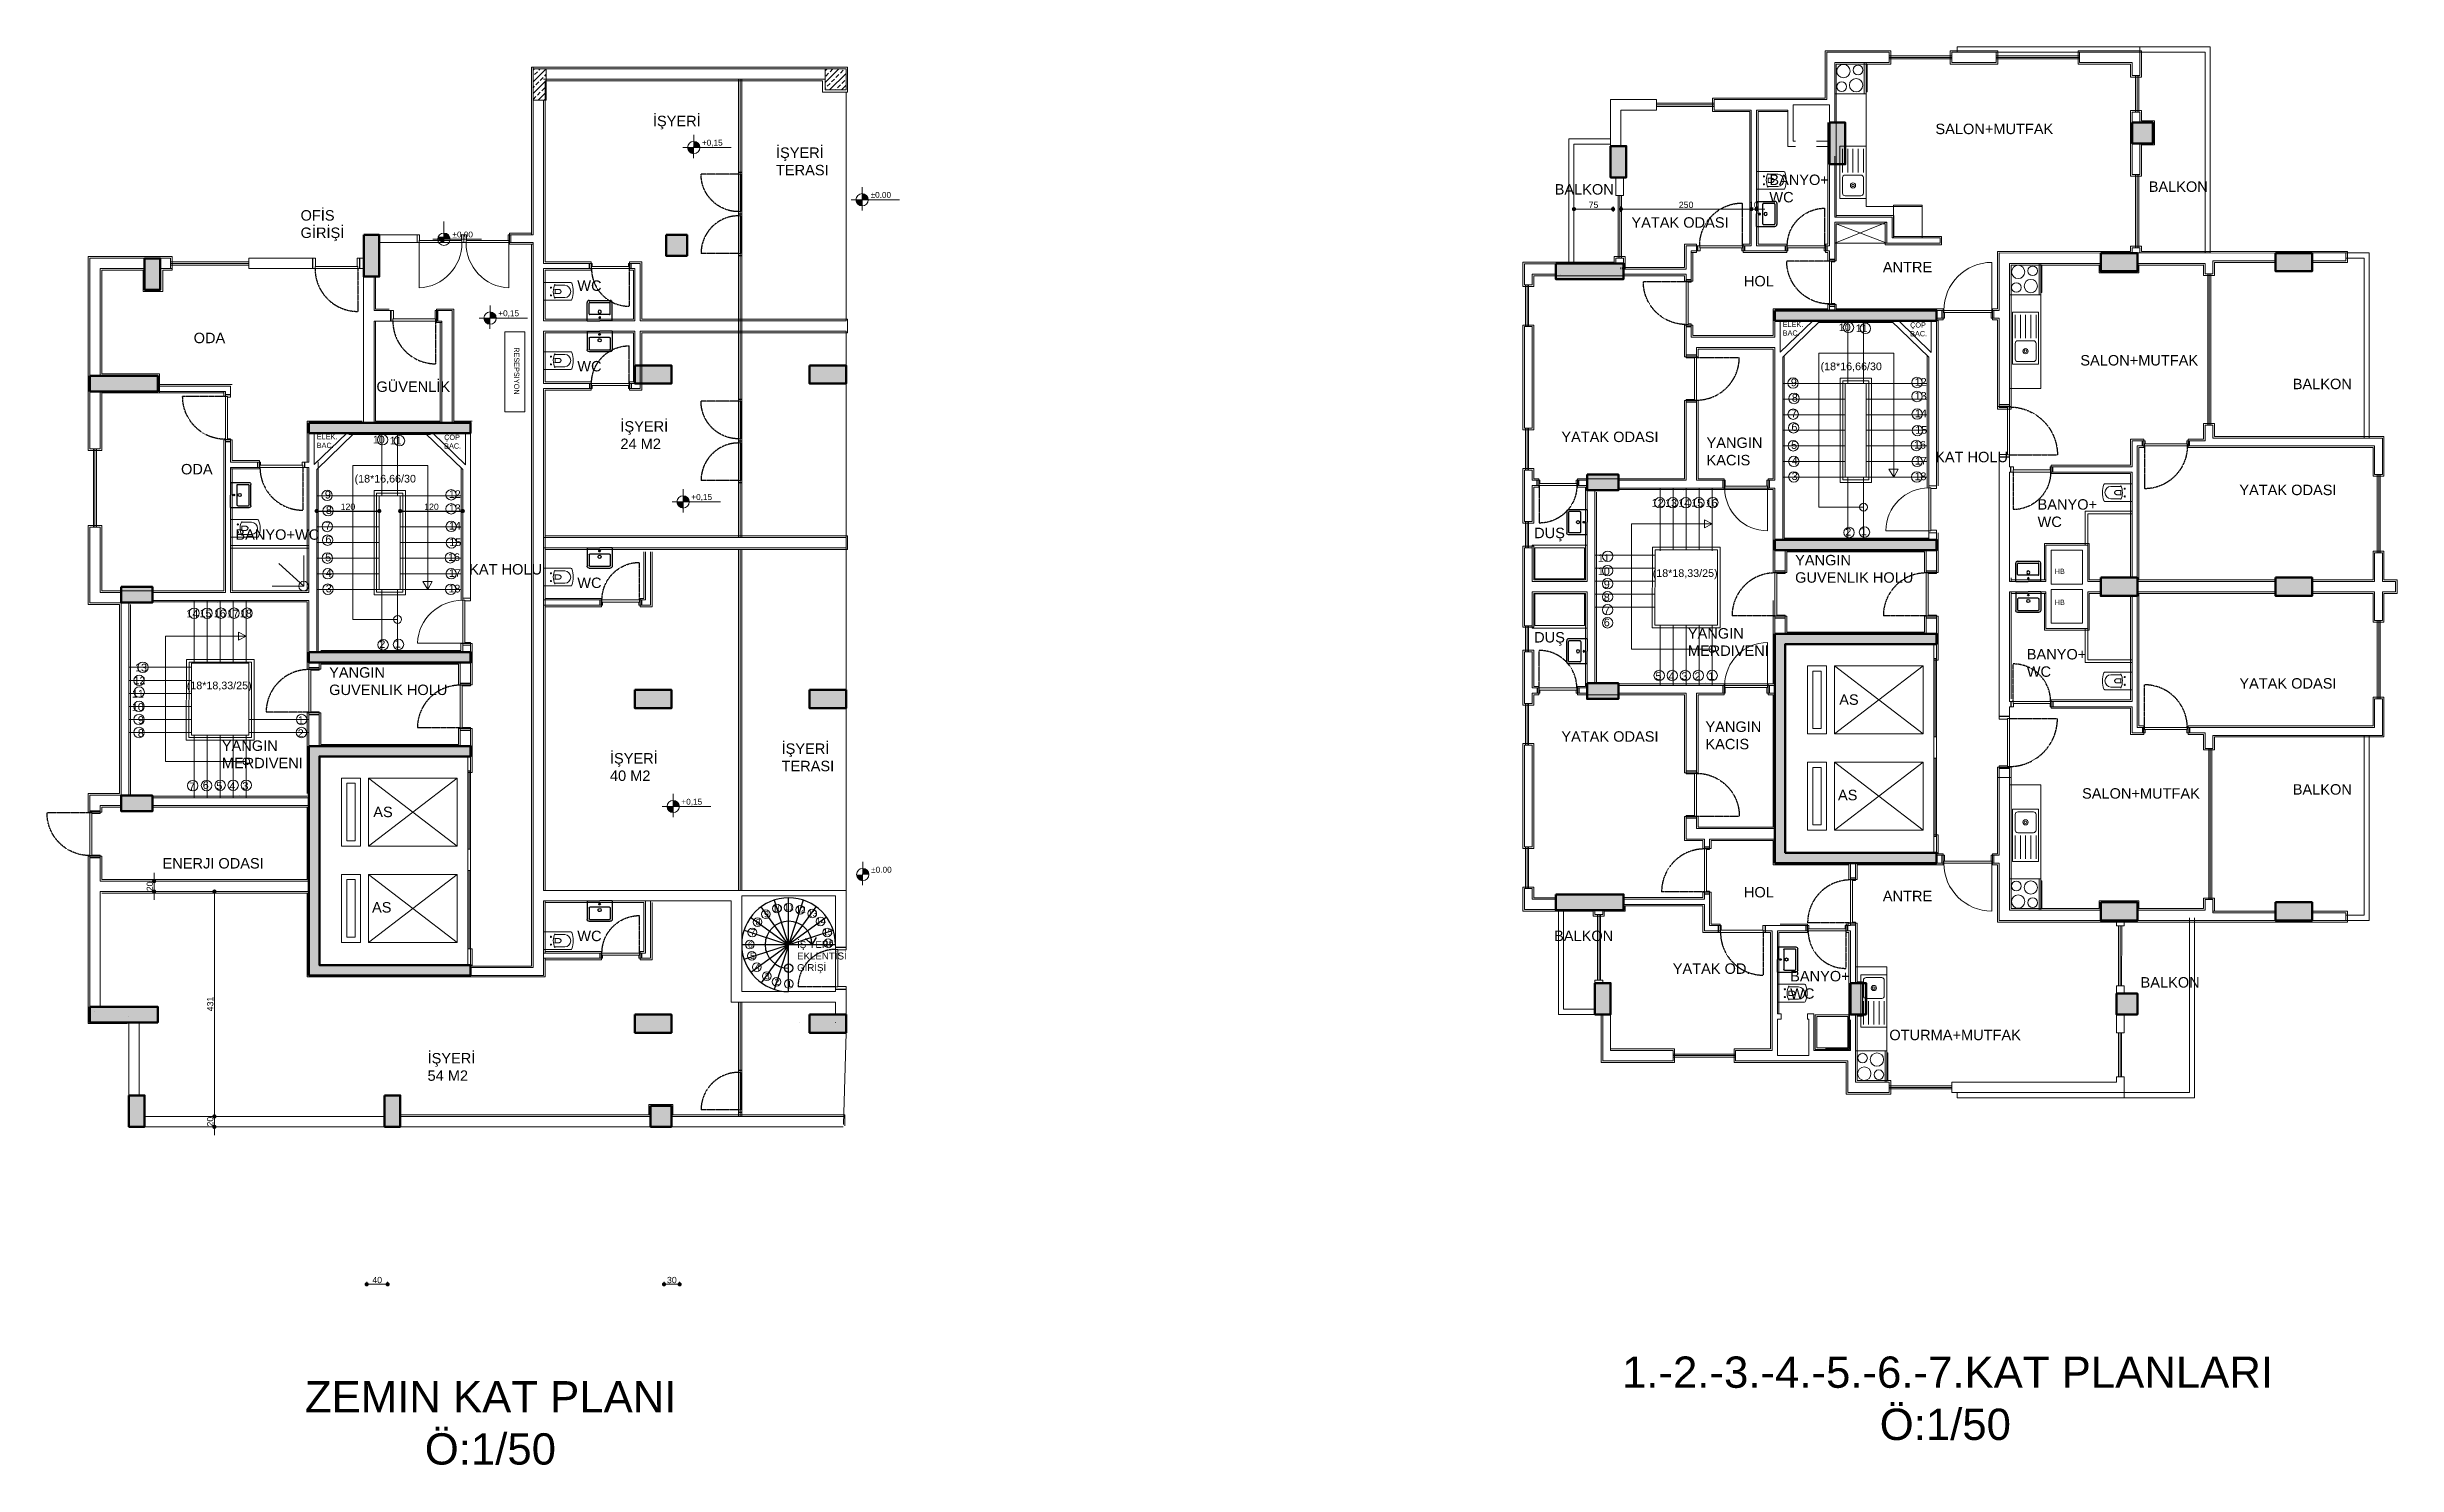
# Model space of a CAD drawing. Header units: millimetres. Extents: x 38129 to 72024, y -56282 to 16512.
# Drawn here: x 45461 to 49967, y -55916 to -53197 of the extents above; entities that cross this region are included whole.
import ezdxf

# ---------------------------------------------------------------- set-up
doc = ezdxf.new("R2010")
doc.units = ezdxf.units.MM
doc.linetypes.add('CENTER2', pattern=[1.125, 0.75, -0.125, 0.125, -0.125])
doc.linetypes.add('HIDDEN', pattern=[0.375, 0.25, -0.125])
for name, color, linetype, lineweight in [('COLUMN4', 3, 'Continuous', 50), ('DUVAR', 255, 'Continuous', 30), ('eşya', 30, 'Continuous', 15), ('İÇ YAZI', 152, 'Continuous', 40), ('MİMARİ', 4, 'Continuous', 9), ('MİMARİ @ 1', 4, 'Continuous', 9), ('TARAMA', 252, 'Continuous', 0)]:
    doc.layers.add(name, color=color, linetype=linetype, lineweight=lineweight)
for name, color, linetype in [('dek-Merdiven', 2, 'Continuous'), ('HIDDEN', 1, 'HIDDEN'), ('tefriş', 42, 'Continuous')]:
    doc.layers.add(name, color=color, linetype=linetype)
doc.styles.add('icdisolcu_yazi', font='arial.ttf')
doc.styles.get("Standard").update_dxf_attribs({"font": 'arial.ttf'})
doc.styles.add('style1', font='arial.ttf')
doc.dimstyles.new('İç Ölçü', dxfattribs={"dimtxt": 12, "dimasz": 8, "dimexe": 5, "dimexo": 0, "dimgap": 2, "dimtad": 1, "dimdec": 0, "dimzin": 12, "dimdsep": 46, "dimtxsty": 'icdisolcu_yazi', "dimblk": 'DOT', "dimcen": 8, "dimdle": 5, "dimclrd": 256, "dimclre": 256, "dimclrt": 7, "dimadec": 0, "dimazin": 3, "dimtfac": 1, "dimtdec": 0, "dimtix": 1, "dimtmove": 2, "dimatfit": 3, "dimldrblk": 'DOT', "dimfxl": 0, "dimtolj": 1, "dimtzin": 0, "dimlwd": -1, "dimlwe": -1, "dimarcsym": 0})
pattern_1 = [(45, (-76684.244, -103915.608), (-11.2253202, 11.2253202), []), (45, (-76673.018, -103915.608), (-11.2253202, 11.2253202), [7.9375, -3.96875])]

msp = doc.modelspace()

# ---------------------------------------------------------------- texts
at = {"layer": 'MİMARİ'}
for s, width, gutter_width, insert, char_height, attachment_point in [('İŞYERİ', 250.343, 12.5, (46622.9, -53329), 20, 1), ('SALON+MUTFAK', 77.279, 12.5, (49082.1, -53364.5), 20, 7), ('İŞYERİ\\PTERASI', 250.343, 12.5, (46858.9, -53389.8), 20, 1), ('BALKON', 275.107, 12.5, (48352, -53480.4), 20, 7), ('BANYO+\\PWC', 250.343, 12.5, (48763.6, -53495.4), 20, 7), ('BALKON', 275.107, 12.5, (49491, -53475.2), 20, 7), ('YATAK ODASI', 250.343, 12.5, (48499.2, -53543.9), 20, 7), ('ANTRE', 250.343, 12.5, (48981.2, -53629.2), 20, 7), ('HOL', 250.343, 12.5, (48714.8, -53656.4), 20, 7), ('ODA', 250.343, 12.5, (45742.3, -53745.1), 20, 1), ('SALON+MUTFAK', 77.279, 12.5, (49359.9, -53808.2), 20, 7), ('GÜVENLİK', 250.343, 12.5, (46092.7, -53858.8), 20, 7), ('BALKON', 275.107, 12.5, (49767.2, -53853.6), 20, 7), ('İŞYERİ\\P24 M2', 250.343, 12.5, (46560.6, -53914.7), 20, 1), ('YATAK ODASI', 250.343, 12.5, (48364.8, -53955), 20, 7), ('YANGIN \\PKACIS', 250.343, 12.5, (48643.2, -53999.6), 20, 7), ('KAT HOLU', 250.343, 12.5, (49081.5, -53993.7), 20, 7), ('ODA', 250.343, 12.5, (45718.1, -53996.7), 20, 1), ('BANYO+\\PWC', 250.343, 12.5, (49277.9, -54117.9), 20, 7), ('YATAK ODASI', 250.343, 12.5, (49664.8, -54056.8), 20, 7), ('BANYO+WC', 250.343, 12.5, (45822.4, -54122.1), 20, 1), ('DUŞ', 250.343, 12.5, (48312.6, -54145.2), 20, 7), ('KAT HOLU', 250.343, 12.5, (46270.6, -54209), 20, 7), ('YANGIN GUVENLIK HOLU', 250.343, 12.5, (48813, -54171.1), 20, 1), ('DUŞ', 250.343, 12.5, (48312.6, -54319.1), 20, 1), ('YANGIN MERDIVENI', 250.343, 12.5, (48607.4, -54311.5), 20, 1), ('YANGIN GUVENLIK HOLU', 250.343, 12.5, (46002.1, -54386.5), 20, 1), ('BANYO+\\PWC', 250.343, 12.5, (49257.2, -54405.2), 20, 7), ('YATAK ODASI', 250.343, 12.5, (49664.8, -54407.5), 20, 1), ('AS', 250.343, 12.5, (48897.6, -54438.6), 20, 1), ('YATAK ODASI', 250.343, 12.5, (48364.8, -54509.3), 20, 1), ('YANGIN \\PKACIS', 250.343, 12.5, (48641.1, -54490.5), 20, 1), ('YANGIN MERDIVENI', 250.343, 12.5, (45796.4, -54526.9), 20, 1), ('İŞYERİ\\P40 M2', 250.343, 12.5, (46540.5, -54551.2), 20, 1), ('İŞYERİ\\PTERASI', 250.343, 12.5, (46869.6, -54532.6), 20, 1), ('BALKON', 275.107, 12.5, (49767.2, -54610.8), 20, 1), ('AS', 250.343, 12.5, (46086.7, -54654), 20, 1), ('AS', 250.343, 12.5, (48895.2, -54621.6), 20, 1), ('SALON+MUTFAK', 77.279, 12.5, (49363.2, -54618.5), 20, 1), ('ENERJI ODASI', 250.343, 12.5, (45682.6, -54752.5), 20, 1), ('AS', 250.343, 12.5, (46084.3, -54836.9), 20, 1), ('HOL', 250.343, 12.5, (48714.8, -54807.9), 20, 1), ('ANTRE', 250.343, 12.5, (48981.2, -54815.2), 20, 1), ('İŞ YERİ \\PEKLENTİSİ \\PGİRİŞİ', 166.895, 8.33, (46899.3, -54911.4), 13.33, 1), ('BALKON', 275.107, 12.5, (48350.9, -54891.6), 20, 1), ('YATAK OD.', 250.343, 12.5, (48578.4, -54954.5), 20, 1), ('BANYO+\\PWC', 250.343, 12.5, (48803.5, -54968.9), 20, 1), ('BALKON', 275.107, 12.5, (49475.4, -54980.8), 20, 1), ('OTURMA+MUTFAK', 77.279, 12.5, (48993.7, -55081.7), 20, 1), ('İŞYERİ\\P54 M2', 250.343, 12.5, (46190.8, -55126.3), 20, 1), ('\\pi157.42729;1.-2.-3.-4.-5.-6.-7.KAT PLANLARI\\P\\pi651.52688;Ö:1/50', 1546.614, 12.5, (48323.7, -55708.3), 60, 1), ('\\pi14.45285;ZEMIN KAT PLANI \\P\\pi244.36418;Ö:1/50', 732.289, 12.5, (45941.1, -55755.5), 60, 1)]:
    msp.add_mtext_dynamic_manual_height_columns(s, width=width, gutter_width=gutter_width, heights=[0], dxfattribs=dict(at, insert=insert, char_height=char_height, attachment_point=attachment_point))
at = {"layer": 'MİMARİ', "char_height": 11.25, "width": 137.96, "attachment_point": 3, "style": 'style1'}
for s, insert in [('+0,15', (46756.6, -53375)), ('%%P0.00', (47079.5, -53475.2)), ('%%P0.00', (46277.8, -53551.1)), ('+0,15', (46366.2, -53702.1)), ('+0,15', (46736.3, -54054.5)), ('+0,15', (46717.3, -54638.8)), ('%%P0.00', (47080.7, -54769.2))]:
    msp.add_mtext(s, dxfattribs=dict(at, insert=insert))
at = {"layer": 'MİMARİ'}
for s, insert, char_height, attachment_point, rotation in [('WC', (46477.9, -53644.8), 20, 1, 359.9972), ('RESEPSIYON', (46356.6, -53772.9), 10, 7, 270), ('WC', (46477.9, -53819.5), 20, 7, 0.0028), ('WC', (46477.9, -54234.9), 20, 7, 0.0028), ('WC', (46477.9, -54912.1), 20, 7, 0.0028)]:
    msp.add_mtext_dynamic_manual_height_columns(s, width=250.343, gutter_width=12.5, heights=[0], dxfattribs=dict(at, insert=insert, char_height=char_height, attachment_point=attachment_point, rotation=rotation))
for s, insert, char_height, width, attachment_point in [('ELEK. \\PBAC.', (48789.2, -53724), 10, 125.172, 1), ('10', (48919.6, -53727.3), 14.7, 26.493, 3), ('11', (48952, -53729.2), 14.7, 26.493, 3), ('ÇÖP \\PBAC.', (49033.5, -53725.2), 10, 125.172, 1), ('(18*16,66/30', (48979.4, -53802.2), 14.7, 26.493, 3), ('9', (48804.8, -53833), 14.7, 26.493, 1), ('12', (49042.5, -53831.9), 14.7, 26.493, 1), ('8', (48806.7, -53862.4), 14.7, 26.493, 1), ('13', (49042.5, -53858.7), 14.7, 26.493, 1), ('7', (48805.1, -53892.5), 14.7, 26.493, 1), ('6', (48805.9, -53918.7), 14.7, 26.493, 1), ('14', (49042.8, -53892.3), 14.7, 26.493, 1), ('15', (49043.3, -53924), 14.7, 26.493, 1), ('ELEK. \\PBAC.', (45978.3, -53939.4), 10, 125.172, 1), ('10', (46108.7, -53942.7), 14.7, 26.493, 3), ('11', (46141.1, -53944.6), 14.7, 26.493, 3), ('ÇÖP \\PBAC.', (46222.6, -53940.6), 10, 125.172, 1), ('5', (48805.3, -53953.2), 14.7, 26.493, 1), ('16', (49041.1, -53952.6), 14.7, 26.493, 1), ('(18*16,66/30', (46168.5, -54017.6), 14.7, 26.493, 3), ('4', (48806.4, -53983.1), 14.7, 26.493, 1), ('3', (48806.4, -54012.8), 14.7, 26.493, 1), ('18', (49042, -54013.1), 14.7, 26.493, 1), ('17', (49042.8, -53983.1), 14.7, 26.493, 1), ('9', (45993.9, -54048.3), 14.7, 26.493, 1), ('12', (46231.6, -54047.2), 14.7, 26.493, 1), ('12', (48560.8, -54078.7), 14.7, 26.493, 9), ('13', (48586.5, -54079.2), 14.7, 26.493, 9), ('14', (48611.8, -54078.9), 14.7, 26.493, 9), ('15', (48636.8, -54078.8), 14.7, 26.493, 9), ('16', (48664.3, -54079), 14.7, 26.493, 9), ('7', (45994.1, -54107.9), 14.7, 26.493, 1), ('8', (45995.8, -54077.8), 14.7, 26.493, 1), ('13', (46231.6, -54074.1), 14.7, 26.493, 1), ('14', (46231.8, -54107.7), 14.7, 26.493, 1), ('6', (45994.9, -54134.1), 14.7, 26.493, 1), ('15', (46232.4, -54139.4), 14.7, 26.493, 1), ('2', (48920.8, -54119.5), 14.7, 26.493, 3), ('1', (48950.3, -54118.7), 14.7, 26.493, 3), ('5', (45994.4, -54168.6), 14.7, 26.493, 1), ('4', (45995.5, -54198.5), 14.7, 26.493, 1), ('16', (46230.2, -54168), 14.7, 26.493, 1), ('17', (46231.8, -54198.5), 14.7, 26.493, 1), ('11', (48457.6, -54184.4), 14.7, 26.493, 9), ('10', (48457.6, -54210), 14.7, 26.493, 9), ('(18*18,33/25)', (48664.4, -54217.8), 14.7, 26.493, 9), ('HB', (49310.8, -54197.5), 10, 125.172, 1), ('3', (45995.5, -54228.2), 14.7, 26.493, 1), ('18', (46231, -54228.4), 14.7, 26.493, 1), ('8', (48457.6, -54260), 14.7, 26.493, 9), ('9', (48457.6, -54235), 14.7, 26.493, 9), ('14', (45751.3, -54290.9), 14.7, 26.493, 9), ('15', (45776.3, -54290.8), 14.7, 26.493, 9), ('16', (45803.9, -54290.9), 14.7, 26.493, 9), ('17', (45828.9, -54290.9), 14.7, 26.493, 9), ('18', (45853.9, -54290.9), 14.7, 26.493, 9), ('7', (48457.6, -54285), 14.7, 26.493, 9), ('6', (48457.6, -54308.1), 14.7, 26.493, 9), ('HB', (49310.8, -54266.9), 10, 125.172, 7), ('2', (46109.8, -54334.9), 14.7, 26.493, 3), ('1', (46139.4, -54334.1), 14.7, 26.493, 3), ('13', (45652.8, -54394.8), 14.7, 31.493, 9), ('11', (45646.7, -54444.7), 14.7, 31.493, 9), ('12', (45649.9, -54419.3), 14.7, 31.493, 9), ('(18*18,33/25)', (45853.5, -54433.2), 14.7, 26.493, 9), ('5', (48556.6, -54411.1), 14.7, 26.493, 9), ('4', (48581.6, -54411.1), 14.7, 26.493, 9), ('3', (48606.6, -54411.1), 14.7, 26.493, 9), ('2', (48631.6, -54411.1), 14.7, 26.493, 9), ('1', (48658.2, -54410.9), 14.7, 26.493, 9), ('10', (45646.7, -54470.3), 14.7, 31.493, 9), ('9', (45646.7, -54495.3), 14.7, 31.493, 9), ('8', (45646.7, -54520.3), 14.7, 31.493, 9), ('2', (45953.2, -54520.4), 14.7, 26.493, 9), ('1', (45953.5, -54495.4), 14.7, 26.493, 9), ('7', (45744.8, -54622.3), 14.7, 26.493, 9), ('6', (45771.2, -54620.3), 14.7, 26.493, 9), ('5', (45797.3, -54621.5), 14.7, 26.493, 9), ('4', (45822.3, -54621.5), 14.7, 26.493, 9), ('3', (45847.3, -54621.5), 14.7, 26.493, 9)]:
    msp.add_mtext(s, dxfattribs=dict(at, insert=insert, char_height=char_height, width=width, attachment_point=attachment_point))
at = {"layer": 'MİMARİ @ 1', "insert": (45947.3, -53510), "char_height": 20, "attachment_point": 1}
msp.add_mtext_dynamic_manual_height_columns('OFİS GİRİŞİ', width=25.124, gutter_width=12.5, heights=[0], dxfattribs=at)

# ---------------------------------------------------------------- blocks, each defined once
blk = doc.blocks.new('_Dot')
at = {"color": 0, "lineweight": -2}
blk.add_line((-0.5, 0), (-1, 0), dxfattribs=at)
at = {"color": 0, "lineweight": 30, "const_width": 0.5}
blk.add_lwpolyline([(-0.25, 0, 1), (0.25, 0, 1)], format="xyb", close=True, dxfattribs=at)
blk = doc.blocks.new('*D2962')
at = {"layer": 'Defpoints', "color": 0, "transparency": 16777216}
for p in [(46074.1, -55569.8), (46114.2, -55569.8), (46114.2, -55569.8)]:
    blk.add_point(p, dxfattribs=at)
at = {"layer": 'MİMARİ', "transparency": 16777216}
for p, q in [((46074.1, -55569.8), (46074.1, -55564.8)), ((46082.1, -55569.8), (46106.2, -55569.8)), ((46114.2, -55569.8), (46114.2, -55564.8))]:
    blk.add_line(p, q, dxfattribs=at)
at = {"layer": 'MİMARİ', "transparency": 16777216, "xscale": 8, "yscale": 8, "zscale": 8, "rotation": 180}
blk.add_blockref('_Dot', (46074.1, -55569.8), dxfattribs=at)
at = {"layer": 'MİMARİ', "transparency": 16777216, "xscale": 8, "yscale": 8, "zscale": 8}
blk.add_blockref('_Dot', (46114.2, -55569.8), dxfattribs=at)
at = {"layer": 'MİMARİ', "color": 7, "transparency": 16777216, "insert": (46094.2, -55561.7), "char_height": 12, "attachment_point": 5, "style": 'icdisolcu_yazi'}
blk.add_mtext('\\A1;40', dxfattribs=at)
blk = doc.blocks.new('*D2963')
at = {"layer": 'Defpoints', "color": 0, "transparency": 16777216}
for p in [(46644.2, -55569.8), (46674.1, -55569.8), (46674.1, -55569.8)]:
    blk.add_point(p, dxfattribs=at)
at = {"layer": 'MİMARİ', "transparency": 16777216}
for p, q in [((46644.2, -55569.8), (46644.2, -55564.8)), ((46652.2, -55569.8), (46666.1, -55569.8)), ((46674.1, -55569.8), (46674.1, -55564.8))]:
    blk.add_line(p, q, dxfattribs=at)
at = {"layer": 'MİMARİ', "transparency": 16777216, "xscale": 8, "yscale": 8, "zscale": 8, "rotation": 180}
blk.add_blockref('_Dot', (46644.2, -55569.8), dxfattribs=at)
at = {"layer": 'MİMARİ', "transparency": 16777216, "xscale": 8, "yscale": 8, "zscale": 8}
blk.add_blockref('_Dot', (46674.1, -55569.8), dxfattribs=at)
at = {"layer": 'MİMARİ', "color": 7, "transparency": 16777216, "insert": (46659.2, -55561.7), "char_height": 12, "attachment_point": 5, "style": 'icdisolcu_yazi'}
blk.add_mtext('\\A1;30', dxfattribs=at)
blk = doc.blocks.new('*U12')
for p, q in [((4, 0), (0, 0)), ((86, 0), (90, 0))]:
    blk.add_line(p, q)
blk.add_lwpolyline([(4, 0), (86, 0), (86, -4), (4, -4)], close=True)
for points in [[(0, -20), (5, -20), (5, -4)], [(90, -20), (85, -20), (85, -4)]]:
    blk.add_lwpolyline(points)
at = {"layer": 'DUVAR'}
for p, q in [((0, 0), (0, -20)), ((90, 0), (90, -20))]:
    blk.add_line(p, q, dxfattribs=at)
at = {"layer": 'HIDDEN'}
blk.add_line((4, 0), (4, 82), dxfattribs=at)
blk.add_arc((4, 0), 82, 360, 90, dxfattribs=at)
blk = doc.blocks.new('duravit-caro-asma-62')
for p, q in [((-458, 118), (-259, 118)), ((-387, 1), (-388, -3)), ((-386, 5), (-387, 1)), ((-385, 8), (-386, 5)), ((-384, 12), (-385, 8)), ((-382, 15), (-384, 12)), ((-380, 18), (-382, 15)), ((-378, 21), (-380, 18)), ((-376, 24), (-378, 21)), ((-374, 26), (-376, 24)), ((-371, 29), (-374, 26)), ((-368, 31), (-371, 29)), ((-365, 33), (-368, 31)), ((-362, 34), (-365, 33)), ((-359, 36), (-362, 34)), ((-355, 37), (-359, 36)), ((-351, 38), (-355, 37)), ((-347, 38), (-351, 38)), ((-343, 38), (-347, 38)), ((-344, 38), (-264, 38)), ((-271, 37), (-271, -42)), ((-458, -118), (-261, -118)), ((-388, -3), (-388, -7)), ((-388, -7), (-388, -7)), ((-388, -7), (-388, -11)), ((-388, -11), (-388, -15)), ((-388, -15), (-387, -11)), ((-387, -11), (-386, -14)), ((-386, -14), (-385, -10)), ((-385, -10), (-383, -13)), ((-383, -13), (-382, -17)), ((-382, -17), (-380, -20)), ((-380, -20), (-378, -23)), ((-378, -23), (-375, -26)), ((-375, -26), (-373, -29)), ((-373, -29), (-370, -31)), ((-370, -31), (-367, -33)), ((-367, -33), (-364, -35)), ((-364, -35), (-361, -37)), ((-361, -37), (-357, -38)), ((-357, -38), (-353, -39)), ((-353, -39), (-349, -40)), ((-349, -40), (-345, -41)), ((-345, -41), (-341, -41)), ((-264, -42), (-340, -42))]:
    blk.add_line(p, q)
at = {"color": 4, "linetype": 'CENTER2', "ltscale": 30}
for p, q in [((-209, 75), (-176, 75)), ((-193, 91), (-193, 57)), ((-209, -75), (-176, -75)), ((-193, -91), (-193, -57))]:
    blk.add_line(p, q, dxfattribs=at)
blk.add_lwpolyline([(-50, 165, 0.414214), (-55, 170), (-573, 170, 0.320013), (-592, 157, 0.178212), (-592, -157, 0.320013), (-573, -170), (-55, -170, 0.414214), (-50, -165)], format="xyb", close=True)
for centre in [(-193, 75), (-193, -75)]:
    blk.add_circle(centre, 10)
for centre, radius, start, end in [((-454, 0), 118, 91.839, 268.161), ((-598, -4), 360, 359.6639, 23.2064), ((-542, -4), 304, 334.6873, 359.5949)]:
    blk.add_arc(centre, radius, start, end)
blk = doc.blocks.new('A$C5F901649')
at = {"layer": 'tefriş'}
for p, q in [((0, 0), (0, 29.5)), ((3, 32.5), (37, 32.5)), ((3, 11.3), (3, 28.4)), ((4.1, 29.5), (35.9, 29.5)), ((35.9, 10.1), (4.1, 10.1)), ((37, 11.3), (37, 28.4)), ((40, 0), (40, 29.5)), ((0, 0), (20, 0)), ((40, 0), (20, 0))]:
    blk.add_line(p, q, dxfattribs=at)
for centre, radius, start, end in [((3, 29.5), 3, 90, 180), ((4.1, 28.4), 1.13, 90, 179.9238), ((4.1, 11.3), 1.13, 179.9238, 270), ((20, 14.5), 2.48, 90, 270), ((20, 5.1), 1.31, 90, 270), ((20, 14.5), 2.48, 270, 90), ((20, 5.1), 1.31, 270, 90), ((35.9, 28.4), 1.13, 0.0762, 90), ((35.9, 11.3), 1.13, 270, 0.0762), ((37, 29.5), 3, 0, 90)]:
    blk.add_arc(centre, radius, start, end, dxfattribs=at)
blk = doc.blocks.new('*U11')
for p, q in [((4, 0), (0, 0)), ((76, 0), (80, 0))]:
    blk.add_line(p, q)
blk.add_lwpolyline([(4, 0), (76, 0), (76, -4), (4, -4)], close=True)
for points in [[(0, -10), (5, -10), (5, -4)], [(80, -10), (75, -10), (75, -4)]]:
    blk.add_lwpolyline(points)
at = {"layer": 'DUVAR'}
for p, q in [((0, 0), (0, -10)), ((80, 0), (80, -10))]:
    blk.add_line(p, q, dxfattribs=at)
at = {"layer": 'HIDDEN'}
blk.add_line((4, 0), (4, 72), dxfattribs=at)
blk.add_arc((4, 0), 72, 0, 90, dxfattribs=at)
blk = doc.blocks.new('*U42')
for p, q in [((4, 0), (0, 0)), ((76, 0), (80, 0))]:
    blk.add_line(p, q)
blk.add_lwpolyline([(4, 0), (76, 0), (76, -4), (4, -4)], close=True)
for points in [[(0, -6), (5, -6), (5, -4)], [(80, -6), (75, -6), (75, -4)]]:
    blk.add_lwpolyline(points)
at = {"layer": 'DUVAR'}
for p, q in [((0, 0), (0, -6)), ((80, 0), (80, -6))]:
    blk.add_line(p, q, dxfattribs=at)
at = {"layer": 'HIDDEN'}
blk.add_line((4, 0), (4, 72), dxfattribs=at)
blk.add_arc((4, 0), 72, 0, 90, dxfattribs=at)
blk = doc.blocks.new('wertertw')
at = {"layer": 'TARAMA', "lineweight": -3}
h = blk.add_hatch(dxfattribs=at)
h.set_pattern_fill('ANSI33', color=256, scale=2.5, style=0)
h.set_pattern_definition([(45, (-86643.698, -32547.66), (-11.2253202, 11.2253202), []), (45, (-86632.472, -32547.66), (-11.2253202, 11.2253202), [7.9375, -3.96875])])
h.paths.add_polyline_path([(-616.2, 351.9), (-616.2, -88.1), (-306.2, -88.1), (-306.2, -68.1), (-596.2, -68.1), (-596.2, 331.9), (-306.2, 331.9), (-306.2, 351.9)])
h.paths.add_polyline_path([(38.8, -338.1), (78.8, -338.1), (78.8, -378.1), (38.8, -378.1)])
h.paths.add_polyline_path([(-471.2, -318.1), (-441.2, -318.1), (-441.2, -378.1), (-471.2, -378.1)])
h.paths.add_polyline_path([(-961.2, -318.1), (-931.2, -318.1), (-931.2, -378.1), (-961.2, -378.1)])
h.paths.add_polyline_path([(343.8, -163.1), (413.8, -163.1), (413.8, -198.1), (343.8, -198.1)])
h.paths.add_polyline_path([(8.8, -163.1), (78.8, -163.1), (78.8, -198.1), (8.8, -198.1)])
h.paths.add_polyline_path([(-1036.2, -148.1), (-906.2, -148.1), (-906.2, -178.1), (-1036.2, -178.1)])
h.paths.add_polyline_path([(-976.2, 256.9), (-916.2, 256.9), (-916.2, 226.9), (-976.2, 226.9)])
h.paths.add_polyline_path([(343.8, 459.4), (413.8, 459.4), (413.8, 424.4), (343.8, 424.4)])
h.paths.add_polyline_path([(8.8, 459.4), (78.8, 459.4), (78.8, 424.4), (8.8, 424.4)])
h.paths.add_polyline_path([(-616.2, 531.9), (-306.2, 531.9), (-306.2, 511.9), (-616.2, 511.9)])
h.paths.add_polyline_path([(-976.2, 656.9), (-916.2, 656.9), (-916.2, 626.9), (-976.2, 626.9)])
h.paths.add_polyline_path([(-616.2, 971.9), (-306.2, 971.9), (-306.2, 951.9), (-616.2, 951.9)])
h.paths.add_polyline_path([(343.8, 1081.9), (413.8, 1081.9), (413.8, 1046.9), (343.8, 1046.9)])
h.paths.add_polyline_path([(8.8, 1081.9), (78.8, 1081.9), (78.8, 1046.9), (8.8, 1046.9)])
h.paths.add_polyline_path([(-1036.2, 1061.9), (-906.2, 1061.9), (-906.2, 1031.9), (-1036.2, 1031.9)])
h.paths.add_polyline_path([(-931.2, 1286.9), (-901.2, 1286.9), (-901.2, 1226.9), (-931.2, 1226.9)])
h.paths.add_polyline_path([(68.8, 1332), (108.8, 1332), (108.8, 1292), (68.8, 1292)])
h.paths.add_polyline_path([(-511.2, 1332), (-481.2, 1332), (-481.2, 1252), (-511.2, 1252)])
at = {"layer": 'COLUMN4', "color": 3}
for points in [[(-511.2, 1332), (-481.2, 1332), (-481.2, 1252), (-511.2, 1252)], [(68.8, 1332), (108.8, 1332), (108.8, 1292), (68.8, 1292)], [(-931.2, 1286.9), (-901.2, 1286.9), (-901.2, 1226.9), (-931.2, 1226.9)], [(8.8, 1081.9), (78.8, 1081.9), (78.8, 1046.9), (8.8, 1046.9)], [(343.8, 1081.9), (413.8, 1081.9), (413.8, 1046.9), (343.8, 1046.9)], [(-1036.2, 1061.9), (-906.2, 1061.9), (-906.2, 1031.9), (-1036.2, 1031.9)], [(-616.2, 971.9), (-306.2, 971.9), (-306.2, 951.9), (-616.2, 951.9)], [(-976.2, 656.9), (-916.2, 656.9), (-916.2, 626.9), (-976.2, 626.9)], [(-616.2, 531.9), (-306.2, 531.9), (-306.2, 511.9), (-616.2, 511.9)], [(8.8, 459.4), (78.8, 459.4), (78.8, 424.4), (8.8, 424.4)], [(343.8, 459.4), (413.8, 459.4), (413.8, 424.4), (343.8, 424.4)], [(-616.2, 351.9), (-616.2, -88.1), (-306.2, -88.1), (-306.2, -68.1), (-596.2, -68.1), (-596.2, 331.9), (-306.2, 331.9), (-306.2, 351.9)], [(-976.2, 256.9), (-916.2, 256.9), (-916.2, 226.9), (-976.2, 226.9)], [(-1036.2, -148.1), (-906.2, -148.1), (-906.2, -178.1), (-1036.2, -178.1)], [(8.8, -163.1), (78.8, -163.1), (78.8, -198.1), (8.8, -198.1)], [(343.8, -163.1), (413.8, -163.1), (413.8, -198.1), (343.8, -198.1)], [(-961.2, -318.1), (-931.2, -318.1), (-931.2, -378.1), (-961.2, -378.1)], [(-471.2, -318.1), (-441.2, -318.1), (-441.2, -378.1), (-471.2, -378.1)], [(38.8, -338.1), (78.8, -338.1), (78.8, -378.1), (38.8, -378.1)]]:
    blk.add_lwpolyline(points, close=True, dxfattribs=at)
blk = doc.blocks.new('*D2967')
at = {"layer": 'Defpoints', "color": 0, "transparency": 16777216}
for p in [(46138.3, -54079.6), (46138.3, -54087), (46258.3, -54087.6)]:
    blk.add_point(p, dxfattribs=at)
at = {"layer": 'MİMARİ', "transparency": 16777216}
for p, q in [((46138.3, -54082), (46138.3, -54092)), ((46258.3, -54087.6), (46258.3, -54082))]:
    blk.add_line(p, q, dxfattribs=at)
at = {"layer": 'MİMARİ', "linetype": 'Continuous', "transparency": 16777216}
blk.add_line((46250.3, -54087), (46146.3, -54087), dxfattribs=at)
at = {"layer": 'MİMARİ', "transparency": 16777216, "xscale": 8, "yscale": 8, "zscale": 8, "rotation": 180}
blk.add_blockref('_Dot', (46138.3, -54087), dxfattribs=at)
at = {"layer": 'MİMARİ', "transparency": 16777216, "xscale": 8, "yscale": 8, "zscale": 8}
blk.add_blockref('_Dot', (46258.3, -54087), dxfattribs=at)
at = {"layer": 'MİMARİ', "color": 7, "transparency": 16777216, "insert": (46198.3, -54078.8), "char_height": 12, "attachment_point": 5, "style": 'icdisolcu_yazi'}
blk.add_mtext('\\A1;120', dxfattribs=at)
blk = doc.blocks.new('*D2968')
at = {"layer": 'Defpoints', "color": 0, "transparency": 16777216}
for p in [(45978.2, -54070.2), (45978.2, -54087), (46098.2, -54075.3)]:
    blk.add_point(p, dxfattribs=at)
at = {"layer": 'MİMARİ', "transparency": 16777216}
for p, q in [((45978.2, -54082), (45978.2, -54092)), ((46098.2, -54082), (46098.2, -54092))]:
    blk.add_line(p, q, dxfattribs=at)
at = {"layer": 'MİMARİ', "linetype": 'Continuous', "transparency": 16777216}
blk.add_line((46090.2, -54087), (45986.2, -54087), dxfattribs=at)
at = {"layer": 'MİMARİ', "transparency": 16777216, "xscale": 8, "yscale": 8, "zscale": 8, "rotation": 180}
blk.add_blockref('_Dot', (45978.2, -54087), dxfattribs=at)
at = {"layer": 'MİMARİ', "transparency": 16777216, "xscale": 8, "yscale": 8, "zscale": 8}
blk.add_blockref('_Dot', (46098.2, -54087), dxfattribs=at)
at = {"layer": 'MİMARİ', "color": 7, "transparency": 16777216, "insert": (46038.2, -54078.8), "char_height": 12, "attachment_point": 5, "style": 'icdisolcu_yazi'}
blk.add_mtext('\\A1;120', dxfattribs=at)
blk = doc.blocks.new('*U39')
for p, q in [((4, 0), (0, 0)), ((86, 0), (90, 0))]:
    blk.add_line(p, q)
blk.add_lwpolyline([(4, 0), (86, 0), (86, -4), (4, -4)], close=True)
for points in [[(0, -10), (5, -10), (5, -4)], [(90, -10), (85, -10), (85, -4)]]:
    blk.add_lwpolyline(points)
at = {"layer": 'DUVAR'}
for p, q in [((0, 0), (0, -10)), ((90, 0), (90, -10))]:
    blk.add_line(p, q, dxfattribs=at)
at = {"layer": 'HIDDEN'}
blk.add_line((4, 0), (4, 82), dxfattribs=at)
blk.add_arc((4, 0), 82, 360, 90, dxfattribs=at)
blk = doc.blocks.new('*U86')
for p, q in [((4, 0), (0, 0)), ((86, 0), (90, 0))]:
    blk.add_line(p, q)
blk.add_lwpolyline([(4, 0), (86, 0), (86, -4), (4, -4)], close=True)
for points in [[(0, -20), (5, -20), (5, -4)], [(90, -20), (85, -20), (85, -4)]]:
    blk.add_lwpolyline(points)
at = {"layer": 'DUVAR'}
for p, q in [((0, 0), (0, -20)), ((90, 0), (90, -20))]:
    blk.add_line(p, q, dxfattribs=at)
at = {"layer": 'HIDDEN'}
blk.add_line((4, 0), (4, 82), dxfattribs=at)
blk.add_arc((4, 0), 82, 360, 90, dxfattribs=at)
blk = doc.blocks.new('*D2964')
at = {"layer": 'Defpoints', "color": 0, "transparency": 16777216}
for p in [(45666.4, -54796.7), (45666.4, -54816.7), (45677.3, -54816.7)]:
    blk.add_point(p, dxfattribs=at)
at = {"layer": 'MİMARİ', "linetype": 'Continuous', "transparency": 16777216}
for p, q in [((45666.4, -54788.7), (45666.4, -54780.7)), ((45666.4, -54796.7), (45666.4, -54816.7)), ((45666.4, -54824.7), (45666.4, -54832.7))]:
    blk.add_line(p, q, dxfattribs=at)
at = {"layer": 'MİMARİ', "transparency": 16777216}
for p, q in [((45671.4, -54816.7), (45661.4, -54816.7)), ((45666.4, -54796.7), (45671.4, -54796.7))]:
    blk.add_line(p, q, dxfattribs=at)
at = {"layer": 'MİMARİ', "transparency": 16777216, "xscale": 8, "yscale": 8, "zscale": 8}
for p, rotation in [((45666.4, -54796.7), 270), ((45666.4, -54816.7), 90)]:
    blk.add_blockref('_Dot', p, dxfattribs=dict(at, rotation=rotation))
at = {"layer": 'MİMARİ', "color": 7, "transparency": 16777216, "insert": (45658.3, -54806.7), "char_height": 12, "attachment_point": 5, "rotation": 90, "style": 'icdisolcu_yazi'}
blk.add_mtext('\\A1;20', dxfattribs=at)
blk = doc.blocks.new('*D2965')
at = {"layer": 'Defpoints', "color": 0, "transparency": 16777216}
for p in [(45773.1, -54816.7), (45781.6, -55247.9), (45782.1, -55247.9)]:
    blk.add_point(p, dxfattribs=at)
at = {"layer": 'MİMARİ', "transparency": 16777216}
for p, q in [((45777.1, -54816.7), (45787.1, -54816.7)), ((45781.6, -55247.9), (45787.1, -55247.9))]:
    blk.add_line(p, q, dxfattribs=at)
at = {"layer": 'MİMARİ', "linetype": 'Continuous', "transparency": 16777216}
blk.add_line((45782.1, -54824.7), (45782.1, -55239.9), dxfattribs=at)
at = {"layer": 'MİMARİ', "transparency": 16777216, "xscale": 8, "yscale": 8, "zscale": 8}
for p, rotation in [((45782.1, -54816.7), 90), ((45782.1, -55247.9), 270)]:
    blk.add_blockref('_Dot', p, dxfattribs=dict(at, rotation=rotation))
at = {"layer": 'MİMARİ', "color": 7, "transparency": 16777216, "insert": (45774, -55032.3), "char_height": 12, "attachment_point": 5, "rotation": 90, "style": 'icdisolcu_yazi'}
blk.add_mtext('\\A1;431', dxfattribs=at)
blk = doc.blocks.new('*D2966')
at = {"layer": 'Defpoints', "color": 0, "transparency": 16777216}
for p in [(45781.6, -55247.9), (45782.1, -55267.9), (45786.4, -55267.9)]:
    blk.add_point(p, dxfattribs=at)
at = {"layer": 'MİMARİ', "linetype": 'Continuous', "transparency": 16777216}
for p, q in [((45782.1, -55239.9), (45782.1, -55231.9)), ((45782.1, -55247.9), (45782.1, -55267.9)), ((45782.1, -55275.9), (45782.1, -55283.9))]:
    blk.add_line(p, q, dxfattribs=at)
at = {"layer": 'MİMARİ', "transparency": 16777216}
for p, q in [((45786.4, -55267.9), (45777.1, -55267.9)), ((45781.6, -55247.9), (45787.1, -55247.9))]:
    blk.add_line(p, q, dxfattribs=at)
at = {"layer": 'MİMARİ', "transparency": 16777216, "xscale": 8, "yscale": 8, "zscale": 8}
for p, rotation in [((45782.1, -55247.9), 270), ((45782.1, -55267.9), 90)]:
    blk.add_blockref('_Dot', p, dxfattribs=dict(at, rotation=rotation))
at = {"layer": 'MİMARİ', "color": 7, "transparency": 16777216, "insert": (45774, -55257.9), "char_height": 12, "attachment_point": 5, "rotation": 90, "style": 'icdisolcu_yazi'}
blk.add_mtext('\\A1;20', dxfattribs=at)
blk = doc.blocks.new('QWFRW4E')
at = {"layer": 'dek-Merdiven', "ltscale": 50}
for p, q in [((207889.4, 4044556), (207969.9, 4044481)), ((207969.9, 4044481), (207916.5, 4044577.2)), ((207948.8, 4044589), (207969.9, 4044481)), ((207956.6, 4044371.8), (207983.2, 4044590.2)), ((208016.3, 4044580.8), (207969.9, 4044481)), ((207969.9, 4044481), (208044.9, 4044561.5)), ((208079.1, 4044467.7), (207860.7, 4044494.3)), ((207870.2, 4044527.4), (207969.9, 4044481)), ((208066.1, 4044534.4), (207969.9, 4044481)), ((207969.9, 4044481), (208077.9, 4044502.1)), ((208024.5, 4044474.4), (208010.8, 4044490.9)), ((208024.5, 4044474.4), (208037.1, 4044490.1)), ((207862, 4044459.9), (207969.9, 4044481)), ((207873.8, 4044427.6), (207969.9, 4044481)), ((207969.9, 4044481), (207895, 4044400.5)), ((207969.9, 4044481), (207923.5, 4044381.3))]:
    blk.add_line(p, q, dxfattribs=at)
blk.add_circle((207963.3, 4044426.4), 9.83, dxfattribs=at)
for radius in [110, 55]:
    blk.add_arc((207969.9, 4044481), radius, 353.0519, 263.0519, dxfattribs=at)
at = {"layer": 'eşya'}
for centre in [(207904.2, 4044542.4), (207925.7, 4044558.3), (207952.9, 4044568.4), (207980.3, 4044567.9), (208006.8, 4044559), (208033.2, 4044546.7), (207879.7, 4044492.2), (207888.9, 4044519.6), (208050.4, 4044526.3), (208063.3, 4044498.8), (207881.2, 4044465.5), (207889.3, 4044437.9), (208062.4, 4044473.1), (207910, 4044414.2), (207931, 4044398), (207959.2, 4044389.7)]:
    blk.add_circle(centre, 10.2, dxfattribs=at)
at = {"layer": 'İÇ YAZI', "char_height": 19.6, "width": 299.714, "attachment_point": 1, "rotation": 353.0519}
for s, insert in [('{\\H0.75x;8}', (207900.7, 4044550.3)), ('{\\H0.75x;9}', (207922.2, 4044566.3)), ('{\\H0.75x;10}', (207943.7, 4044577.4)), ('{\\H0.75x;11}', (207971, 4044576.9)), ('{\\H0.75x;12}', (207997.6, 4044568)), ('{\\H0.75x;13}', (208024, 4044555.7)), ('{\\H0.75x;6}', (207876.2, 4044500.1)), ('{\\H0.75x;7}', (207885.4, 4044527.5)), ('{\\H0.75x;14}', (208041.2, 4044535.3)), ('{\\H0.75x;15}', (208054.1, 4044507.8)), ('{\\H0.75x;5}', (207877.7, 4044473.4)), ('{\\H0.75x;4}', (207885.8, 4044445.8)), ('{\\H0.75x;16}', (208053.2, 4044482.1)), ('{\\H0.75x;3}', (207906.5, 4044422.1)), ('{\\H0.75x;2}', (207927.5, 4044405.9)), ('{\\fArial|b0|i0|c162|p34;\\H0.75x;1}', (207955.7, 4044397.6))]:
    blk.add_mtext(s, dxfattribs=dict(at, insert=insert))
blk = doc.blocks.new('*U252')
for p, q in [((4, 0), (0, 0)), ((76, 0), (80, 0))]:
    blk.add_line(p, q)
blk.add_lwpolyline([(4, 0), (76, 0), (76, -4), (4, -4)], close=True)
for points in [[(0, -20), (5, -20), (5, -4)], [(80, -20), (75, -20), (75, -4)]]:
    blk.add_lwpolyline(points)
at = {"layer": 'DUVAR'}
for p, q in [((0, 0), (0, -20)), ((80, 0), (80, -20))]:
    blk.add_line(p, q, dxfattribs=at)
at = {"layer": 'HIDDEN'}
blk.add_line((4, 0), (4, 72), dxfattribs=at)
blk.add_arc((4, 0), 72, 0, 90, dxfattribs=at)
blk = doc.blocks.new('SINK_100x50')
for p, q in [((95, -10), (50, -10)), ((95, -20), (50, -20)), ((95, -30), (50, -30)), ((95, -40), (50, -40))]:
    blk.add_line(p, q)
blk.add_lwpolyline([(100, -5), (100, -55), (0, -55), (0, -5)], close=True)
blk.add_lwpolyline([(5, -15), (5, -45, 0.414214), (10, -50), (40, -50, 0.414214), (45, -45), (45, -15, 0.414214), (40, -10), (10, -10, 0.414214)], format="xyb", close=True)
blk.add_lwpolyline([(95, -50), (50, -50)])
for radius in [5, 2.5]:
    blk.add_circle((25, -30), radius)
blk = doc.blocks.new('OVEN_60-60')
for p, q in [((60, 0), (0, 0)), ((0, 0), (0, -60)), ((60, -60), (60, 0)), ((0, -56.7), (60, -56.7)), ((0, -60), (60, -60)), ((4, -60), (4, -62)), ((4, -62), (56, -62)), ((56, -62), (56, -60))]:
    blk.add_line(p, q)
for centre, radius in [((16.3, -16.7), 12.8), ((14.2, -44.6), 9.22), ((43.3, -41), 12.8), ((46.1, -13.3), 9.22)]:
    blk.add_circle(centre, radius)
blk = doc.blocks.new('*U8')
for p, q in [((4, 0), (0, 0)), ((76, 0), (80, 0))]:
    blk.add_line(p, q)
blk.add_lwpolyline([(4, 0), (76, 0), (76, -4), (4, -4)], close=True)
for points in [[(0, -10), (5, -10), (5, -4)], [(80, -10), (75, -10), (75, -4)]]:
    blk.add_lwpolyline(points)
at = {"layer": 'DUVAR'}
for p, q in [((0, 0), (0, -10)), ((80, 0), (80, -10))]:
    blk.add_line(p, q, dxfattribs=at)
at = {"layer": 'HIDDEN'}
blk.add_line((4, 0), (4, 72), dxfattribs=at)
blk.add_arc((4, 0), 72, 0, 90, dxfattribs=at)
blk = doc.blocks.new('*U87')
for p, q in [((4, 0), (0, 0)), ((86, 0), (90, 0))]:
    blk.add_line(p, q)
blk.add_lwpolyline([(4, 0), (86, 0), (86, -4), (4, -4)], close=True)
for points in [[(0, -13), (5, -13), (5, -4)], [(90, -13), (85, -13), (85, -4)]]:
    blk.add_lwpolyline(points)
at = {"layer": 'DUVAR'}
for p, q in [((0, 0), (0, -13)), ((90, 0), (90, -13))]:
    blk.add_line(p, q, dxfattribs=at)
at = {"layer": 'HIDDEN'}
blk.add_line((4, 0), (4, 82), dxfattribs=at)
blk.add_arc((4, 0), 82, 360, 90, dxfattribs=at)
blk = doc.blocks.new('*U9')
for p, q in [((4, 0), (0, 0)), ((86, 0), (90, 0))]:
    blk.add_line(p, q)
blk.add_lwpolyline([(4, 0), (86, 0), (86, -4), (4, -4)], close=True)
for points in [[(0, -10), (5, -10), (5, -4)], [(90, -10), (85, -10), (85, -4)]]:
    blk.add_lwpolyline(points)
at = {"layer": 'DUVAR'}
for p, q in [((0, 0), (0, -10)), ((90, 0), (90, -10))]:
    blk.add_line(p, q, dxfattribs=at)
at = {"layer": 'HIDDEN'}
blk.add_line((4, 0), (4, 82), dxfattribs=at)
blk.add_arc((4, 0), 82, 360, 90, dxfattribs=at)
blk = doc.blocks.new('*U15')
for p, q in [((4, 0), (0, 0)), ((86, 0), (90, 0))]:
    blk.add_line(p, q)
blk.add_lwpolyline([(4, 0), (86, 0), (86, -4), (4, -4)], close=True)
for points in [[(0, -20), (5, -20), (5, -4)], [(90, -20), (85, -20), (85, -4)]]:
    blk.add_lwpolyline(points)
at = {"layer": 'DUVAR'}
for p, q in [((0, 0), (0, -20)), ((90, 0), (90, -20))]:
    blk.add_line(p, q, dxfattribs=at)
at = {"layer": 'HIDDEN'}
blk.add_line((4, 0), (4, 82), dxfattribs=at)
blk.add_arc((4, 0), 82, 360, 90, dxfattribs=at)
blk = doc.blocks.new('*U34')
for p, q in [((4, 0), (0, 0)), ((86, 0), (90, 0))]:
    blk.add_line(p, q)
blk.add_lwpolyline([(4, 0), (86, 0), (86, -4), (4, -4)], close=True)
for points in [[(0, -10), (5, -10), (5, -4)], [(90, -10), (85, -10), (85, -4)]]:
    blk.add_lwpolyline(points)
at = {"layer": 'DUVAR'}
for p, q in [((0, 0), (0, -10)), ((90, 0), (90, -10))]:
    blk.add_line(p, q, dxfattribs=at)
at = {"layer": 'HIDDEN'}
blk.add_line((4, 0), (4, 82), dxfattribs=at)
blk.add_arc((4, 0), 82, 360, 90, dxfattribs=at)
blk = doc.blocks.new('*D2969')
at = {"layer": 'Defpoints', "color": 0, "transparency": 16777216}
for p in [(48729, -53508), (48729, -53508.1), (48739, -53508)]:
    blk.add_point(p, dxfattribs=at)
at = {"layer": 'MİMARİ', "linetype": 'Continuous', "transparency": 16777216}
for p, q in [((48721, -53508), (48713, -53508)), ((48739, -53508), (48729, -53508)), ((48747, -53508), (48755, -53508))]:
    blk.add_line(p, q, dxfattribs=at)
at = {"layer": 'MİMARİ', "transparency": 16777216}
for p, q in [((48729, -53508.1), (48729, -53503)), ((48739, -53508), (48739, -53503))]:
    blk.add_line(p, q, dxfattribs=at)
at = {"layer": 'MİMARİ', "transparency": 16777216, "xscale": 8, "yscale": 8, "zscale": 8}
blk.add_blockref('_Dot', (48729, -53508), dxfattribs=at)
at = {"layer": 'MİMARİ', "transparency": 16777216, "xscale": 8, "yscale": 8, "zscale": 8, "rotation": 180}
blk.add_blockref('_Dot', (48739, -53508), dxfattribs=at)
at = {"layer": 'MİMARİ', "color": 7, "transparency": 16777216, "insert": (48734, -53499.9), "char_height": 12, "attachment_point": 5, "style": 'icdisolcu_yazi'}
blk.add_mtext('\\A1;10', dxfattribs=at)
blk = doc.blocks.new('*D2970')
at = {"layer": 'Defpoints', "color": 0, "transparency": 16777216}
for p in [(48479, -53482.1), (48479, -53508), (48729, -53508.1)]:
    blk.add_point(p, dxfattribs=at)
at = {"layer": 'MİMARİ', "transparency": 16777216}
for p, q in [((48479, -53503), (48479, -53513)), ((48729, -53508.1), (48729, -53503))]:
    blk.add_line(p, q, dxfattribs=at)
at = {"layer": 'MİMARİ', "linetype": 'Continuous', "transparency": 16777216}
blk.add_line((48721, -53508), (48487, -53508), dxfattribs=at)
at = {"layer": 'MİMARİ', "transparency": 16777216, "xscale": 8, "yscale": 8, "zscale": 8, "rotation": 180}
blk.add_blockref('_Dot', (48479, -53508), dxfattribs=at)
at = {"layer": 'MİMARİ', "transparency": 16777216, "xscale": 8, "yscale": 8, "zscale": 8}
blk.add_blockref('_Dot', (48729, -53508), dxfattribs=at)
at = {"layer": 'MİMARİ', "color": 7, "transparency": 16777216, "insert": (48604, -53499.9), "char_height": 12, "attachment_point": 5, "style": 'icdisolcu_yazi'}
blk.add_mtext('\\A1;250', dxfattribs=at)
blk = doc.blocks.new('*D2971')
at = {"layer": 'Defpoints', "color": 0, "transparency": 16777216}
for p in [(48464, -53480.4), (48389, -53508), (48389, -53517)]:
    blk.add_point(p, dxfattribs=at)
at = {"layer": 'MİMARİ', "transparency": 16777216}
for p, q in [((48389, -53513), (48389, -53503)), ((48464, -53503), (48464, -53513))]:
    blk.add_line(p, q, dxfattribs=at)
at = {"layer": 'MİMARİ', "linetype": 'Continuous', "transparency": 16777216}
blk.add_line((48456, -53508), (48397, -53508), dxfattribs=at)
at = {"layer": 'MİMARİ', "transparency": 16777216, "xscale": 8, "yscale": 8, "zscale": 8, "rotation": 180}
blk.add_blockref('_Dot', (48389, -53508), dxfattribs=at)
at = {"layer": 'MİMARİ', "transparency": 16777216, "xscale": 8, "yscale": 8, "zscale": 8}
blk.add_blockref('_Dot', (48464, -53508), dxfattribs=at)
at = {"layer": 'MİMARİ', "color": 7, "transparency": 16777216, "insert": (48426.5, -53499.9), "char_height": 12, "attachment_point": 5, "style": 'icdisolcu_yazi'}
blk.add_mtext('\\A1;75', dxfattribs=at)
blk = doc.blocks.new('*U6')
for p, q in [((4, 0), (0, 0)), ((86, 0), (90, 0))]:
    blk.add_line(p, q)
blk.add_lwpolyline([(4, 0), (86, 0), (86, -4), (4, -4)], close=True)
for points in [[(0, -10), (5, -10), (5, -4)], [(90, -10), (85, -10), (85, -4)]]:
    blk.add_lwpolyline(points)
at = {"layer": 'DUVAR'}
for p, q in [((0, 0), (0, -10)), ((90, 0), (90, -10))]:
    blk.add_line(p, q, dxfattribs=at)
at = {"layer": 'HIDDEN'}
blk.add_line((4, 0), (4, 82), dxfattribs=at)
blk.add_arc((4, 0), 82, 360, 90, dxfattribs=at)
blk = doc.blocks.new('*U7')
for p, q in [((4, 0), (0, 0)), ((96, 0), (100, 0))]:
    blk.add_line(p, q)
blk.add_lwpolyline([(4, 0), (96, 0), (96, -4), (4, -4)], close=True)
for points in [[(0, -20), (5, -20), (5, -4)], [(100, -20), (95, -20), (95, -4)]]:
    blk.add_lwpolyline(points)
at = {"layer": 'DUVAR'}
for p, q in [((0, 0), (0, -20)), ((100, 0), (100, -20))]:
    blk.add_line(p, q, dxfattribs=at)
at = {"layer": 'HIDDEN'}
blk.add_line((4, 0), (4, 92), dxfattribs=at)
blk.add_arc((4, 0), 92, 360, 90, dxfattribs=at)

# ---------------------------------------------------------------- dimensions: what is measured, and where the dimension line sits
at = {"layer": 'MİMARİ'}
for base, p1, p2, picture, middle in [((48389, -53508), (48464, -53480.4), (48389, -53517), '*D2971', (48426.5, -53499.9)), ((48479, -53508), (48729, -53508.1), (48479, -53482.1), '*D2970', (48604, -53499.9)), ((48729, -53508), (48739, -53508), (48729, -53508.1), '*D2969', (48734, -53499.9)), ((45978.2, -54087), (46098.2, -54075.3), (45978.2, -54070.2), '*D2968', (46038.2, -54078.8)), ((46138.3, -54087), (46258.3, -54087.6), (46138.3, -54079.6), '*D2967', (46198.3, -54078.8)), ((46114.2, -55569.8), (46074.1, -55569.8), (46114.2, -55569.8), '*D2962', (46094.2, -55561.7)), ((46674.1, -55569.8), (46644.2, -55569.8), (46674.1, -55569.8), '*D2963', (46659.2, -55561.7))]:
    dim = msp.add_linear_dim(base=base, p1=p1, p2=p2, dimstyle='İç Ölçü', dxfattribs=at)
    dim.commit()
    dim.dimension.update_dxf_attribs({"geometry": picture, "text_midpoint": middle})
for base, p1, p2, picture, middle in [((45666.4, -54816.7), (45666.4, -54796.7), (45677.3, -54816.7), '*D2964', (45658.3, -54806.7)), ((45782.1, -55247.9), (45773.1, -54816.7), (45781.6, -55247.9), '*D2965', (45774, -55032.3)), ((45782.1, -55267.9), (45781.6, -55247.9), (45786.4, -55267.9), '*D2966', (45774, -55257.9))]:
    dim = msp.add_linear_dim(base=base, p1=p1, p2=p2, angle=90, dimstyle='İç Ölçü', dxfattribs=at)
    dim.commit()
    dim.dimension.update_dxf_attribs({"geometry": picture, "text_midpoint": middle})

# ---------------------------------------------------------------- hatches: boundary and pattern name
at = {"layer": 'MİMARİ', "lineweight": -3}
h = msp.add_hatch(dxfattribs=at)
h.set_pattern_fill('ANSI33', color=256, scale=2.5, style=0)
h.set_pattern_definition(pattern_1)
h.paths.add_polyline_path([(46393.2, -53239.1), (46418.2, -53239.1), (46418.2, -53299.1), (46393.2, -53299.1)])
h = msp.add_hatch(dxfattribs=at)
h.set_pattern_fill('ANSI33', color=256, scale=2.5, style=0)
h.set_pattern_definition(pattern_1)
h.paths.add_polyline_path([(46953.2, -53239.1), (46993.2, -53239.1), (46993.2, -53279.1), (46953.2, -53279.1)])
at = {"layer": 'MİMARİ'}
for points in [[(46701.1, -53389.9), (46689.3, -53389.9, 0.414214), (46701.1, -53401.7)], [(46701.1, -53378.1), (46701.1, -53389.9), (46712.9, -53389.9, 0.414214)], [(47024, -53478.3), (47024, -53490.1), (47035.8, -53490.1, 0.414214)], [(47024, -53490.1), (47012.3, -53490.1, 0.414214), (47024, -53501.9)], [(46222.3, -53560.9), (46210.5, -53560.9, 0.414214), (46222.3, -53572.7)], [(46222.3, -53554.2), (46222.3, -53565.9), (46234.1, -53565.9, 0.414214)], [(46310.6, -53705.2), (46310.6, -53716.9), (46322.4, -53716.9, 0.414214)], [(46310.6, -53716.9), (46298.9, -53716.9, 0.414214), (46310.6, -53728.7)], [(46680.8, -54069.4), (46669, -54069.4, 0.414214), (46680.8, -54081.1)], [(46680.8, -54057.6), (46680.8, -54069.4), (46692.6, -54069.4, 0.414214)], [(46661.8, -54653.6), (46650.1, -54653.6, 0.414214), (46661.8, -54665.4)], [(46661.8, -54641.8), (46661.8, -54653.6), (46673.6, -54653.6, 0.414214)], [(47025.2, -54784.1), (47013.4, -54784.1, 0.414214), (47025.2, -54795.8)], [(47025.2, -54772.3), (47025.2, -54784.1), (47036.9, -54784.1, 0.414214)]]:
    msp.add_hatch(color=256, dxfattribs=at).paths.add_polyline_path(points)

# ---------------------------------------------------------------- linework, layer by layer
for p, q in [((48870.8, -53295), (48870.8, -53204.2)), ((48870.8, -53204.2), (48996.6, -53204.2)), ((48993.6, -53207.2), (48873.8, -53207.2)), ((48993.6, -53207.2), (48993.6, -53227.1)), ((49113.6, -53214.1), (48993.6, -53214.1)), ((48996.6, -53204.2), (48996.6, -53230.1)), ((49198.6, -53207.2), (49113.6, -53207.2)), ((49113.6, -53207.2), (49113.6, -53227.1)), ((49599, -53207.2), (49133.6, -53207.2)), ((49133.6, -53207.2), (49133.6, -53207.2)), ((49198.6, -53227.1), (49198.6, -53207.2)), ((49198.6, -53214.1), (49358.6, -53214.1)), ((49474, -53207.2), (49358.6, -53207.2)), ((49358.6, -53227.1), (49358.6, -53207.2)), ((49609, -53197.1), (49474, -53197.1)), ((49474, -53207.2), (49474, -53197.1)), ((49474, -53207.2), (49474, -53227.1)), ((49599, -53207.2), (49599, -53592.1)), ((49609, -53197.1), (49609, -53592.1)), ((46393.1, -53236.1), (46393.1, -53557.2)), ((46394.4, -53236.1), (46996.2, -53236.1)), ((46953.2, -53239.1), (46413.1, -53239.1)), ((46953.2, -53259.1), (46413.1, -53259.1)), ((46787.2, -53722.1), (46787.2, -53259.1)), ((46790.2, -53722.1), (46790.2, -53259.1)), ((46793.2, -53722.1), (46793.2, -53259.1)), ((46993.2, -53259.1), (46993.2, -53239.1)), ((46996.2, -53236.1), (46996.2, -53283.7)), ((48889, -53341.8), (48889, -53227.1)), ((48996.6, -53230.1), (48892, -53230.1)), ((48892, -53230.1), (48892, -53338.8)), ((49113.6, -53217.1), (48993.6, -53217.1)), ((49113.6, -53220.1), (48993.6, -53220.1)), ((49198.6, -53217.1), (49358.6, -53217.1)), ((49198.6, -53220.1), (49358.6, -53220.1)), ((49466, -53252.1), (49466, -53321.8)), ((49469, -53252.1), (49469, -53321.8)), ((49472, -53252.1), (49472, -53321.8)), ((46413.1, -53612.1), (46413.1, -53299.1)), ((46948.3, -53262.1), (46416.1, -53262.1)), ((46416.1, -53262.1), (46416.1, -53609.2)), ((46948.3, -53283.7), (46948.3, -53262.1)), ((46996.2, -53283.7), (46948.3, -53283.7)), ((46993.2, -53722.1), (46993.2, -53283.7)), ((48547.5, -53318), (48547.5, -53298)), ((48547.5, -53305), (48657.5, -53305)), ((48654.5, -53321), (48654.5, -53295)), ((48654.5, -53295), (48726, -53295)), ((48657.5, -53318), (48657.5, -53298)), ((48726, -53295), (48870.8, -53295)), ((48831, -53295), (48870.8, -53295)), ((48547.5, -53308), (48657.5, -53308)), ((48547.5, -53311), (48657.5, -53311)), ((48726, -53321), (48654.5, -53321)), ((48726, -53575.3), (48726, -53321)), ((48729, -53578.3), (48729, -53318)), ((48739, -53396.8), (48739, -53318)), ((48739, -53318), (48799, -53318)), ((48742, -53321), (48799, -53321)), ((48742, -53321), (48742, -53575.3)), ((48799, -53388), (48799, -53318)), ((48809, -53308), (48879, -53308)), ((48809, -53378), (48809, -53308)), ((48834, -53308), (48879, -53308)), ((48876, -53575.3), (48876, -53341.8)), ((48879, -53308), (48879, -53341.8)), ((48892, -53338.8), (48892, -53338.8)), ((48892, -53338.8), (48892, -53409.8)), ((46680, -53389.9), (46773, -53389.9)), ((46700.9, -53410.4), (46701.1, -53365.6)), ((48459, -53373.2), (48379, -53373.2)), ((48379, -53613), (48379, -53373.2)), ((48459, -53383.2), (48389, -53383.2)), ((48389, -53613), (48389, -53383.2)), ((48739, -53578.3), (48739, -53388)), ((48814, -53388), (48799, -53388)), ((48814, -53378), (48809, -53378)), ((48876, -53378), (48854, -53378)), ((48876, -53388), (48854, -53388)), ((49459, -53441.9), (49459, -53381.9)), ((49474, -53381.8), (49474, -53441.8)), ((48879, -53578.3), (48879, -53416.8)), ((48889, -53523.3), (48889, -53406.8)), ((48889, -53523.3), (48889, -53406.8)), ((48892, -53409.8), (48892, -53409.8)), ((48892, -53409.8), (48892, -53520.3)), ((48892, -53409.8), (48892, -53523.3)), ((47023.9, -53510.6), (47024, -53465.8)), ((48469, -53447.2), (48469, -53482.1)), ((48484, -53482.1), (48469, -53482.1)), ((48474, -53482.1), (48474, -53602.1)), ((48477, -53482.1), (48477, -53602.1)), ((48480, -53482.1), (48480, -53602.1)), ((48484, -53447.2), (48484, -53482.1)), ((49474, -53441.8), (49459, -53441.9)), ((49466, -53582.2), (49466, -53441.9)), ((49469, -53582.2), (49469, -53441.9)), ((49472, -53582.2), (49472, -53441.9)), ((46413.1, -53612.1), (46413.1, -53502.2)), ((47002.9, -53490.1), (47095.9, -53490.1)), ((48999, -53523.3), (48889, -53523.3)), ((48999, -53563.3), (48999, -53523.3)), ((46170.6, -53557.2), (46098.2, -53557.2)), ((46098.2, -53572.2), (46174.6, -53572.2)), ((46170.6, -53572.2), (46170.6, -53557.2)), ((46174.6, -53572.2), (46170.6, -53572.2)), ((46174.6, -53572.2), (46174.6, -53659.2)), ((46201.2, -53565.9), (46294.2, -53565.9)), ((46222.2, -53571.4), (46222.3, -53531.7)), ((46256.6, -53572.2), (46260.6, -53572.2)), ((46260.6, -53572.2), (46260.6, -53557.2)), ((46260.6, -53572.2), (46260.6, -53557.2)), ((46264.6, -53572.2), (46260.6, -53572.2)), ((46345.6, -53557.2), (46393.1, -53557.2)), ((46346.6, -53572.2), (46393.1, -53572.2)), ((46346.6, -53572.2), (46350.6, -53572.2)), ((46346.6, -53572.2), (46346.6, -53659.2)), ((46350.6, -53572.2), (46350.6, -53557.2)), ((46393.1, -53807.5), (46393.1, -53572.2)), ((48601, -53578.3), (48601, -53575.3)), ((48601, -53575.3), (48621, -53575.3)), ((48621, -53575.3), (48624, -53575.3)), ((48624, -53575.3), (48624, -53588.3)), ((48713.4, -53591.3), (48713.4, -53575.3)), ((48713.4, -53575.3), (48726, -53575.3)), ((48742, -53575.3), (48797, -53575.3)), ((48797, -53575.3), (48797, -53591.3)), ((48871, -53575.3), (48876, -53575.3)), ((48871, -53591.3), (48871, -53575.3)), ((48889, -53563.3), (48889, -53533.3)), ((48889, -53533.3), (48889, -53603.9)), ((48989, -53533.3), (48889, -53533.3)), ((48889, -53573.3), (48989, -53533.3)), ((48889, -53563.3), (48889, -53533.3)), ((48889, -53573.3), (48889, -53533.3)), ((48989, -53573.3), (48889, -53573.3)), ((48889, -53573.3), (48889, -53603.9)), ((48892, -53536.3), (48892, -53560.3)), ((48989, -53573.3), (48892, -53536.3)), ((48892, -53536.3), (48892, -53572.1)), ((48989, -53573.3), (48989, -53533.3)), ((48989, -53573.3), (49091, -53573.3)), ((48999, -53563.3), (49091, -53563.3)), ((49091, -53563.3), (49091, -53573.3)), ((49094, -53560.3), (49094, -53576.3)), ((45648.4, -53602.2), (45543.1, -53602.2)), ((45543.1, -53828.3), (45543.1, -53602.2)), ((45668.4, -53602.2), (45698.1, -53602.2)), ((45698.1, -53622.2), (45698.1, -53602.2)), ((45848.1, -53609.2), (45698.1, -53609.2)), ((45848.1, -53612.2), (45698.1, -53612.2)), ((45848.1, -53615.2), (45698.1, -53615.2)), ((45848.1, -53602.2), (45976, -53602.2)), ((45848.1, -53622.2), (45848.1, -53602.2)), ((46056, -53602.2), (46069.5, -53602.2)), ((46506.2, -53612.2), (46413.1, -53612.2)), ((46416.1, -53609.2), (46504.2, -53609.2)), ((46504.2, -53609.2), (46504.2, -53625.2)), ((46578.2, -53625.2), (46578.2, -53609.2)), ((46578.2, -53609.2), (46601.5, -53609.2)), ((46581.2, -53612.2), (46598.5, -53612.2)), ((46598.5, -53722.2), (46598.5, -53612.2)), ((46601.5, -53609.2), (46601.5, -53719.2)), ((48291, -53656.3), (48291, -53610)), ((48291, -53610), (48426, -53610)), ((48294, -53613), (48294, -53653.3)), ((48354, -53613), (48294, -53613)), ((48426, -53610), (48426, -53610)), ((48426, -53610), (48457, -53610)), ((48457, -53610), (48457, -53610)), ((48457, -53610), (48466, -53610)), ((48464, -53610), (48461, -53610)), ((48466, -53602.1), (48466, -53599.1)), ((48466, -53599.1), (48484, -53599.1)), ((48466, -53610), (48466, -53602.1)), ((48469, -53602.1), (48469, -53613)), ((48484, -53602.1), (48469, -53602.1)), ((48479, -53619.8), (48479, -53623)), ((48482, -53623), (48482, -53620)), ((48482, -53620), (48601, -53620)), ((48484, -53599.1), (48487, -53599.1)), ((48484, -53602.1), (48484, -53612.2)), ((48487, -53599.1), (48487, -53623)), ((48601, -53620), (48601, -53578.3)), ((48604, -53578.3), (48604, -53623)), ((48604, -53578.3), (48625, -53578.3)), ((48614, -53588.3), (48614, -53643.3)), ((48614, -53588.3), (48626, -53588.3)), ((48624, -53591.3), (48614, -53591.3)), ((48614, -53591.3), (48617, -53591.3)), ((48617, -53591.3), (48617, -53643.3)), ((48624, -53588.3), (48624, -53591.3)), ((48711, -53588.3), (48799, -53588.3)), ((48712, -53578.3), (48729, -53578.3)), ((48797, -53591.3), (48713.4, -53591.3)), ((48739, -53578.3), (48798, -53578.3)), ((48869, -53578.3), (48879, -53578.3)), ((48869, -53588.3), (48879, -53588.3)), ((48876, -53591.3), (48871, -53591.3)), ((48876, -53591.3), (48876, -53606.9)), ((48892, -53606.9), (48876, -53606.9)), ((48879, -53588.3), (48879, -53603.9)), ((48879, -53588.3), (48879, -53603.9)), ((48879, -53603.9), (48889, -53603.9)), ((48879, -53603.9), (48889, -53603.9)), ((49190.2, -53702.2), (49190.2, -53610.2)), ((49201, -53699.2), (49201, -53589.1)), ((49201, -53589.1), (49456, -53589.1)), ((49201, -53699.2), (49201, -53589.1)), ((49204, -53592.1), (49204, -53702.2)), ((49204, -53592.1), (49399.1, -53592.2)), ((49224, -53612.1), (49224, -53861.5)), ((49224, -53612.1), (49399.1, -53612.1)), ((49224, -53612.2), (49284, -53612.2)), ((49399.1, -53615.2), (49227, -53615.2)), ((49227, -53615.2), (49227, -53839.2)), ((49396.1, -53615.2), (49227, -53615.2)), ((49227, -53615.2), (49227, -53858.5)), ((49456, -53589.1), (49456, -53579.2)), ((49456, -53579.2), (49477, -53579.2)), ((49459, -53592.2), (49459, -53582.2)), ((49459, -53582.2), (49474, -53582.2)), ((49469, -53592.1), (49609.2, -53592.1)), ((49469, -53612.1), (49599.1, -53612.1)), ((49596.1, -53615.2), (49469.1, -53615.2)), ((49474, -53582.2), (49474, -53592.1)), ((49477, -53579.2), (49477, -53589.1)), ((49477, -53589.1), (49871.9, -53589.1)), ((49599.1, -53612.1), (49599.1, -53632.1)), ((49599.2, -53592.1), (49734.1, -53592.2)), ((49599.2, -53612.1), (49599.2, -53612.1)), ((49614.1, -53607.1), (49734.1, -53607.1)), ((49614.1, -53607.1), (49730.5, -53607.1)), ((49614.1, -53607.1), (49614.1, -53632.1)), ((49804.1, -53592.1), (49868.9, -53592.1)), ((49804.1, -53607.1), (49868.9, -53607.1)), ((49871.9, -53610.1), (49804.1, -53610.1)), ((49868.9, -53607.2), (49868.9, -53592.1)), ((49868.9, -53592.1), (49914, -53592.1)), ((49868.9, -53602.1), (49904, -53602.1)), ((49871.9, -53589.1), (49871.9, -53610.1)), ((49904, -53947.2), (49904, -53602.1)), ((49914, -53947.2), (49914, -53592.1)), ((45648.4, -53622.2), (45563.1, -53622.2)), ((45563.1, -53828.3), (45563.1, -53622.2)), ((45678.2, -53622.2), (45698.1, -53622.2)), ((45678.2, -53622.2), (45701.1, -53622.2)), ((45848.1, -53622.2), (45975, -53622.2)), ((45851.3, -53622.2), (45848.1, -53622.2)), ((46057, -53622.2), (46068.2, -53622.2)), ((46068.2, -53636.4), (46068.2, -53917.6)), ((46088.2, -53636.5), (46088.2, -53702.6)), ((46413.1, -53722.2), (46413.1, -53622.2)), ((46505.2, -53622.2), (46413.1, -53622.2)), ((46504.2, -53625.2), (46416.1, -53625.2)), ((46416.1, -53625.2), (46416.1, -53719.2)), ((46588.5, -53622.2), (46569, -53622.2)), ((46585.5, -53625.2), (46578.2, -53625.2)), ((46585.5, -53719.2), (46585.5, -53625.2)), ((46588.5, -53722.2), (46588.5, -53622.2)), ((46993.2, -53722.1), (46993.2, -53622.2)), ((48312, -53656.3), (48291, -53656.3)), ((48309, -53653.3), (48294, -53653.3)), ((48296, -53733.3), (48296, -53653.3)), ((48299, -53733.3), (48299, -53653.3)), ((48302, -53733.3), (48302, -53653.3)), ((48309, -53653.3), (48309, -53633)), ((48354, -53633), (48309, -53633)), ((48601, -53635.7), (48312, -53635.7)), ((48312, -53635.7), (48312, -53656.3)), ((48364, -53633), (48364, -53633)), ((48484.1, -53623), (48604, -53623)), ((48484.1, -53633), (48604, -53633)), ((48601, -53646.3), (48601, -53635.7)), ((48604, -53646.3), (48601, -53646.3)), ((48604, -53633), (48604, -53643.3)), ((48604, -53643.3), (48614, -53643.3)), ((48617, -53646.3), (48604, -53646.3)), ((48617, -53643.3), (48617, -53646.3)), ((49599.1, -53632.1), (49614.1, -53632.1)), ((49604.1, -53922.2), (49604.1, -53632.1)), ((49607.1, -53922.2), (49607.1, -53632.1)), ((49610.1, -53922.2), (49610.1, -53632.1)), ((46088.2, -53702.6), (46120.7, -53702.6)), ((46120.7, -53722.6), (46120.7, -53702.6)), ((46210.7, -53702.6), (46238.1, -53702.6)), ((46210.7, -53722.6), (46210.7, -53702.6)), ((46238.1, -53702.6), (46238.1, -53917.6)), ((46310.5, -53737.4), (46310.6, -53692.6)), ((48849.1, -53702.2), (48879, -53702.2)), ((48879, -53693.9), (48879, -53702.2)), ((48879, -53693.9), (48889, -53693.9)), ((48889, -53693.9), (48889, -53702.2)), ((48889, -53702.2), (49009.2, -53702.2)), ((49094.2, -53702.2), (49084.2, -53702.2)), ((49098.2, -53702.2), (49094.2, -53702.2)), ((49094.2, -53702.2), (49094.2, -53717.2)), ((49190.2, -53702.2), (49204, -53702.2)), ((49190.2, -53702.2), (49194.2, -53702.2)), ((49191.2, -53720.2), (49191.2, -53699.2)), ((49191.2, -53699.2), (49201, -53699.2)), ((49194.2, -53702.2), (49194.2, -53717.2)), ((49284, -53672.2), (49284, -53852.2)), ((46088.2, -53722.6), (46088.1, -53917.6)), ((46088.1, -53722.6), (46120.7, -53722.6)), ((46091.1, -53914.6), (46091.2, -53722.6)), ((46210.7, -53722.6), (46218.1, -53722.6)), ((46218.1, -53722.6), (46218.1, -53917.6)), ((46289.6, -53716.9), (46382.5, -53716.9)), ((46588.5, -53722.2), (46413.1, -53722.2)), ((46413.1, -53842.2), (46413.1, -53742.2)), ((46413.1, -53807.9), (46413.1, -53742.2)), ((46413.1, -53807.9), (46413.1, -53742.2)), ((46588.5, -53742.2), (46413.1, -53742.2)), ((46416.1, -53719.2), (46585.5, -53719.2)), ((46585.5, -53745.2), (46416.1, -53745.2)), ((46416.1, -53745.2), (46416.1, -53839.2)), ((46585.5, -53839.2), (46585.5, -53745.2)), ((46588.5, -53742.2), (46588.5, -53842.2)), ((46993.2, -53722.1), (46598.5, -53722.2)), ((46993.2, -53742.1), (46598.5, -53742.2)), ((46598.5, -53742.2), (46598.5, -53852.2)), ((46601.5, -53719.2), (46996.2, -53719.1)), ((46996.2, -53745.1), (46601.5, -53745.1)), ((46601.5, -53745.1), (46601.5, -53855.2)), ((46787.2, -54137.5), (46787.2, -53722.1)), ((46790.2, -54137.5), (46790.2, -53722.1)), ((46793.2, -54137.5), (46793.2, -53722.1)), ((46993.2, -53807.5), (46993.2, -53742.1)), ((46996.2, -53719.1), (46996.2, -53745.1)), ((48294, -53733.3), (48294, -53928.3)), ((48309, -53733.3), (48294, -53733.3)), ((48309, -53733.3), (48309, -53928.3)), ((48614, -53733.3), (48604, -53733.3)), ((48604, -53733.3), (48604, -53753.3)), ((48604, -53753.3), (48604, -53793.3)), ((48604, -53753.3), (48604, -53753.3)), ((48614, -53733.3), (48614, -53728.3)), ((48614, -53728.3), (48614, -53733.3)), ((48614, -53728.3), (48614, -53733.3)), ((48614, -53753.3), (48614, -53733.3)), ((48774.1, -53753.3), (48614, -53753.3)), ((48784.2, -53782.5), (48784.2, -53722.1)), ((48846.8, -53722.2), (48784.2, -53782.5)), ((48861, -53722.2), (48789.2, -53791.8)), ((48849.1, -53722.2), (49009.2, -53722.2)), ((48914.2, -53725.1), (48914.2, -53842.2)), ((48944.2, -53722.2), (48944.2, -53842.2)), ((49009.2, -53722.1), (49009.2, -53722.1)), ((49011.8, -53722.2), (49074.2, -53782.7)), ((49074.2, -53782.7), (49074.2, -53722.2)), ((49094.2, -53717.2), (49084.2, -53717.2)), ((49189.2, -53717.2), (49204, -53717.2)), ((49201, -53720.2), (49191.2, -53720.2)), ((49201, -53891.4), (49201, -53720.2)), ((49201, -53886.4), (49201, -53725.2)), ((49204, -53847.9), (49204, -53717.2)), ((48774.1, -53773.3), (48624, -53773.3)), ((48624, -53812.5), (48624, -53773.3)), ((48789.2, -54048.2), (48789.2, -53791.8)), ((48792.2, -54139.1), (48792.2, -53788.9)), ((49002.3, -53784.3), (48858.4, -53784.3)), ((48858.4, -53784.3), (48858.4, -54079.6)), ((49002.3, -54022.2), (49002.3, -53784.3)), ((49066.2, -53788.8), (49066.2, -54042.8)), ((46393.1, -54107.5), (46393.1, -53807.5)), ((46505.2, -53842.2), (46413.1, -53842.2)), ((46416.1, -53839.2), (46504.2, -53839.2)), ((46504.2, -53839.2), (46504.2, -53855.2)), ((46588.5, -53842.2), (46569, -53842.2)), ((46578.2, -53855.2), (46578.2, -53839.2)), ((46578.2, -53839.2), (46585.5, -53839.2)), ((46993.2, -53827.5), (46993.2, -53827.5)), ((46993.2, -54137.5), (46993.2, -53827.5)), ((48789.2, -53842.2), (48909.2, -53842.2)), ((48949.2, -53842.2), (48909.2, -53842.2)), ((48909.2, -53842.2), (48909.2, -54022.2)), ((45543.1, -53848.3), (45543.1, -53967.8)), ((45563.1, -53857.6), (45563.1, -53967.8)), ((45813.2, -53847.6), (45673.2, -53847.6)), ((45803.2, -53857.6), (45673.2, -53857.6)), ((45803.2, -53867.5), (45803.2, -53857.6)), ((45813.2, -53868.5), (45813.2, -53847.6)), ((46413.1, -54367.4), (46413.1, -53852.2)), ((46506.2, -53852.2), (46413.1, -53852.2)), ((46504.2, -53855.2), (46416.1, -53855.2)), ((46416.1, -53855.2), (46416.1, -54367.4)), ((46601.5, -53855.2), (46578.2, -53855.2)), ((46581.2, -53852.2), (46598.5, -53852.2)), ((48627, -53875.3), (48601, -53875.3)), ((48601, -53875.3), (48601, -54025)), ((48604, -53878.3), (48604, -54028)), ((48624, -54028), (48624, -53878.3)), ((48627, -54025), (48627, -53875.3)), ((48789.2, -53872.2), (48909.2, -53872.2)), ((48949.2, -53872.2), (49066.2, -53872.2)), ((49227, -53886.4), (49201, -53886.4)), ((49227, -53891.4), (49201, -53891.4)), ((49204, -53888.4), (49204, -53847.9)), ((49224, -53887.4), (49224, -53852.2)), ((49284, -53852.2), (49224, -53852.2)), ((49227, -53855.2), (49227, -53891.4)), ((49227, -53855.2), (49227, -53886.4)), ((46065.1, -53914.6), (45960.2, -53914.5)), ((45960.2, -53914.5), (45960.2, -53993.3)), ((46088.1, -53917.6), (46198.3, -53917.5)), ((48309, -53928.3), (48294, -53928.3)), ((48296, -54008.3), (48296, -53928.3)), ((48299, -54008.3), (48299, -53928.3)), ((48302, -54008.3), (48302, -53928.3)), ((48789.2, -53902.2), (48909.2, -53902.2)), ((48789.2, -53932.2), (48909.2, -53932.2)), ((48949.2, -53902.2), (49066.2, -53902.2)), ((48949.2, -53932.2), (49066.2, -53932.2)), ((49617.1, -53919.2), (49596.1, -53919.2)), ((49596.1, -53919.2), (49596.1, -53949.2)), ((49599.1, -53922.2), (49614.1, -53922.2)), ((49599.1, -53952.2), (49599.1, -53922.2)), ((49614.1, -53947.2), (49614.1, -53922.2)), ((49617.1, -53944.2), (49617.1, -53919.2)), ((45563.1, -53967.8), (45543.1, -53967.8)), ((45550.1, -53967.8), (45550.1, -54117.8)), ((45553.1, -53967.8), (45553.1, -54117.8)), ((45556.1, -53967.8), (45556.1, -54117.8)), ((45803.2, -53993.3), (45803.2, -53953.5)), ((45813.2, -53993.3), (45813.2, -53953.5)), ((45973.2, -53997.9), (45973.2, -53937.5)), ((46035.9, -53937.6), (45973.2, -53997.9)), ((46050.1, -53937.6), (45978.2, -54007.2)), ((46039.9, -53940.5), (46196.7, -53940.5)), ((46042.3, -53937.5), (46193.6, -53937.5)), ((46103.2, -53940.5), (46103.2, -54057.6)), ((46133.3, -53937.6), (46133.3, -54057.6)), ((46198.3, -53937.5), (46198.3, -53937.5)), ((46200.9, -53937.6), (46263.3, -53998.1)), ((46263.3, -53998.1), (46263.3, -53937.6)), ((48789.2, -53962.2), (48909.2, -53962.2)), ((48789.2, -53962.2), (48909.2, -53962.2)), ((48949.2, -53962.2), (49066.2, -53962.2)), ((48949.2, -53962.2), (49066.2, -53962.2)), ((49204, -53978.4), (49204, -53983.4)), ((49224, -53979.4), (49224, -53983.4)), ((49481.6, -53949.2), (49456.4, -53949.2)), ((49456.4, -53999.2), (49456.4, -53949.2)), ((49459.4, -53952.2), (49481.6, -53952.2)), ((49459.4, -54002.2), (49459.4, -53952.2)), ((49481.6, -53962.2), (49469, -53962.2)), ((49469, -54181.8), (49469, -53962.2)), ((49481.6, -53965.2), (49472, -53965.2)), ((49472, -54184.8), (49472, -53965.2)), ((49481.6, -53965.2), (49481.6, -53949.2)), ((49596.1, -53949.2), (49566.5, -53949.2)), ((49566.5, -53965.2), (49566.5, -53949.2)), ((49566.5, -53952.2), (49599.1, -53952.2)), ((49924.1, -53962.2), (49566.5, -53962.2)), ((49921.1, -53965.2), (49566.5, -53965.2)), ((49939.1, -53947.2), (49614.1, -53947.2)), ((49942.1, -53944.2), (49617.1, -53944.2)), ((49896.1, -53947.2), (49621.7, -53947.2)), ((49921.1, -53965.2), (49921.1, -54020.2)), ((49924.1, -53962.2), (49924.1, -54017.2)), ((49939.1, -53947.2), (49939.1, -54017.2)), ((49942.1, -54020.2), (49942.1, -53944.2)), ((45803.2, -54243.3), (45803.2, -53993.3)), ((45813.2, -53993.3), (45870.4, -53993.3)), ((45813.2, -54243.3), (45813.2, -54003.3)), ((45813.2, -54003.3), (45869.4, -54003.3)), ((45950.4, -53993.3), (45963.2, -53993.3)), ((45951.4, -54003.3), (45963.2, -54003.3)), ((45960.2, -54003.3), (45960.2, -54240.3)), ((45978.2, -54263.6), (45978.2, -54007.2)), ((45981.2, -54357.5), (45981.2, -53992.4)), ((46191.4, -53999.7), (46047.5, -53999.7)), ((46047.5, -53999.7), (46047.5, -54294.9)), ((46191.4, -54237.6), (46191.4, -53999.7)), ((46255.3, -54004.2), (46255.3, -54258.2)), ((48294, -54008.3), (48294, -54107.3)), ((48309, -54008.3), (48294, -54008.3)), ((48601, -54025), (48395.5, -54025)), ((48395.5, -54025), (48395.5, -54041)), ((48677.1, -54025), (48627, -54025)), ((48677.1, -54046), (48677.1, -54025)), ((48789.2, -53992.2), (48909.2, -53992.2)), ((48789.2, -54022.2), (48909.2, -54022.2)), ((48909.2, -54022.2), (48949.2, -54022.2)), ((48914.2, -54022.2), (48914.2, -54142.2)), ((48949.2, -53992.2), (49066.2, -53992.2)), ((49002.3, -54022.2), (48992.4, -54006.9)), ((48992.4, -54006.9), (49002.3, -54006.9)), ((49224, -53983.4), (49204, -53983.4)), ((49204, -54192.2), (49204, -53983.4)), ((49224, -53983.4), (49224, -53983.4)), ((49224, -54002.2), (49224, -53983.4)), ((49229.4, -54002.2), (49224, -54002.2)), ((49229.4, -54012.2), (49224, -54012.2)), ((49224, -54215.4), (49224, -54012.2)), ((49224, -54019.2), (49224, -54012.2)), ((49456.4, -53999.2), (49303.9, -53999.2)), ((49303.9, -53999.2), (49303.9, -54015.2)), ((49303.9, -54015.2), (49361, -54015.2)), ((49459.4, -54002.2), (49306.9, -54002.2)), ((49306.9, -54002.2), (49306.9, -54012.2)), ((49459.4, -54012.2), (49306.9, -54012.2)), ((49364, -54012.2), (49306.9, -54012.2)), ((49314, -54015.2), (49456.4, -54015.2)), ((49456.4, -54015.2), (49456.4, -54184.8)), ((49459.4, -54214.7), (49459.4, -54012.2)), ((49921.1, -54020.2), (49942.1, -54020.2)), ((49924.1, -54017.2), (49939.1, -54017.2)), ((49929.1, -54167.2), (49929.1, -54017.2)), ((49932.1, -54167.2), (49932.1, -54017.2)), ((49935.1, -54167.2), (49935.1, -54017.2)), ((45978.2, -54057.6), (46098.2, -54057.6)), ((46138.3, -54057.6), (46098.2, -54057.6)), ((46098.2, -54057.6), (46098.2, -54237.6)), ((46659.7, -54069.4), (46752.7, -54069.4)), ((46680.6, -54089.8), (46680.8, -54045.1)), ((46787.2, -54137.5), (46787.2, -54065.5)), ((46790.2, -54137.5), (46790.2, -54065.5)), ((46793.2, -54137.5), (46793.2, -54065.5)), ((46993.2, -54137.5), (46993.2, -54065.5)), ((48309, -54028), (48318.5, -54028)), ((48309, -54038), (48322.5, -54038)), ((48309, -54038), (48309, -54107.3)), ((48394.5, -54038), (48414, -54038)), ((48395.5, -54041), (48411, -54041)), ((48398.5, -54028), (48414, -54028)), ((48411, -54041), (48411, -54219.2)), ((48432, -54417.2), (48432, -54050.9)), ((48474, -54028), (48604, -54028)), ((48474.1, -54045.9), (48771.2, -54045.9)), ((48599, -54047.9), (48599, -54047.9)), ((48599, -54047.9), (48599, -54047.9)), ((48624, -54028), (48679.1, -54028)), ((48674.1, -54043), (48674.1, -54028)), ((48678.1, -54043), (48674.1, -54043)), ((48759.1, -54028), (48774.1, -54028)), ((48759.1, -54028), (48774.1, -54028)), ((48760.1, -54043), (48764.1, -54043)), ((48760.1, -54043), (48760.1, -54125)), ((48764.1, -54043), (48764.1, -54028)), ((48771.2, -54045.9), (48771.2, -54174.6)), ((49069.2, -54042.7), (49069.2, -54038.7)), ((49069.2, -54038.7), (49084.2, -54038.7)), ((45566.1, -54114.8), (45540.1, -54114.8)), ((45540.1, -54114.8), (45540.1, -54266.3)), ((45566.1, -54240.3), (45566.1, -54114.8)), ((45978.2, -54087.6), (46098.2, -54087.6)), ((46138.3, -54087.6), (46255.3, -54087.6)), ((46393.1, -54107.5), (46393.1, -54962.5)), ((48309, -54107.3), (48294, -54107.3)), ((48296, -54157.3), (48296, -54107.3)), ((48299, -54157.3), (48299, -54107.3)), ((48302, -54157.3), (48302, -54107.3)), ((48309, -54078.3), (48309, -54078.3)), ((48499.2, -54351.6), (48499.2, -54111.5)), ((48499.2, -54111.5), (48654, -54111.5)), ((48654, -54111.5), (48639.1, -54103.8)), ((48639.1, -54103.8), (48639.1, -54111.5)), ((48654, -54111.5), (48639.1, -54119.2)), ((48639.1, -54119.2), (48639.1, -54111.5)), ((48858.4, -54079.6), (48944.2, -54079.6)), ((49459.4, -54122.2), (49459.4, -54092.2)), ((45543.1, -54117.8), (45543.1, -54263.3)), ((45563.1, -54117.8), (45543.1, -54117.8)), ((45563.1, -54117.8), (45563.1, -54243.3)), ((45813.2, -54153.3), (45963.2, -54153.3)), ((45813.2, -54158.3), (45963.2, -54158.3)), ((45978.2, -54117.6), (46098.2, -54117.6)), ((45978.2, -54147.6), (46098.2, -54147.6)), ((46138.3, -54117.6), (46255.3, -54117.6)), ((46138.3, -54147.6), (46255.3, -54147.6)), ((46413.1, -54137.5), (46413.1, -54278.2)), ((46413.1, -54137.5), (46993.2, -54137.5)), ((46413.1, -54157.5), (46569.4, -54157.5)), ((46993.2, -54157.5), (46413.1, -54157.5)), ((46413.1, -54157.5), (46413.1, -54257.5)), ((46416.1, -54281.2), (46416.1, -54134.5)), ((46416.1, -54160.5), (46416.1, -54254.5)), ((46787.2, -54814.7), (46787.2, -54160.5)), ((46790.2, -54814.7), (46790.2, -54160.5)), ((46793.2, -54814.7), (46793.2, -54160.5)), ((46993.2, -54157.5), (46993.2, -54137.5)), ((46993.2, -54814.7), (46993.2, -54157.5)), ((48312, -54154.3), (48291, -54154.3)), ((48291, -54154.3), (48291, -54310)), ((48309, -54157.3), (48294, -54157.3)), ((48294, -54157.3), (48294, -54307)), ((48309, -54154.6), (48309, -54222.2)), ((48312, -54219.2), (48312, -54154.3)), ((49069.2, -54139.1), (48792.2, -54139.1)), ((49069.2, -54124.7), (48987.2, -54124.7)), ((49069.2, -54124.7), (49069.2, -54128.7)), ((49224, -54222.2), (49224, -54142.2)), ((49377, -54149.2), (49291, -54149.2)), ((49291, -54149.2), (49291, -54152.2)), ((49291, -54152.2), (49291, -54219.2)), ((49374, -54152.2), (49294, -54152.2)), ((49294, -54152.2), (49294, -54222.2)), ((49364, -54162.2), (49304, -54162.2)), ((49304, -54162.2), (49304, -54227.2)), ((49364, -54162.2), (49364, -54227.2)), ((49374, -54152.2), (49374, -54222.2)), ((49377, -54149.2), (49377, -54219.2)), ((49456.4, -54150.5), (49456.4, -54214.7)), ((49459.4, -54214.7), (49459.4, -54122.2)), ((49459.4, -54214.7), (49459.4, -54149.5)), ((49469, -54222.2), (49469, -54153.5)), ((49472, -54219.2), (49472, -54150.5)), ((45953.3, -54231), (45905.8, -54187.7)), ((45953.3, -54231), (45953.3, -54172.5)), ((45978.2, -54177.6), (46098.2, -54177.6)), ((45978.2, -54177.6), (46098.2, -54177.6)), ((46138.3, -54177.6), (46255.3, -54177.6)), ((46138.3, -54177.6), (46255.3, -54177.6)), ((46605.5, -54254.5), (46605.5, -54165.1)), ((46608.5, -54165.1), (46608.5, -54257.5)), ((46618.5, -54165.1), (46618.5, -54267.5)), ((46621.5, -54165.1), (46621.5, -54270.5)), ((48429, -54171.3), (48544.3, -54171.3)), ((48429, -54196.3), (48544.3, -54196.3)), ((49204, -54179.8), (49204, -54480.9)), ((49224, -54202.2), (49224, -54222.2)), ((49224, -54222.2), (49224, -54202.2)), ((49374, -54192.2), (49374, -54192.2)), ((49374, -54192.2), (49374, -54192.2)), ((49374, -54192.2), (49374, -54192.2)), ((49942.1, -54164.2), (49921.1, -54164.2)), ((49921.1, -54164.2), (49921.1, -54219.2)), ((49924.1, -54167.2), (49924.1, -54222.2)), ((49924.1, -54167.2), (49939.1, -54167.2)), ((49939.1, -54167.2), (49939.1, -54222.2)), ((49942.1, -54219.2), (49942.1, -54164.2)), ((45603.1, -54243.3), (45563.1, -54243.3)), ((45663.1, -54243.3), (45803.2, -54243.3)), ((45813.2, -54243.3), (45963.2, -54243.3)), ((45953.3, -54231), (45892.7, -54231)), ((45978.2, -54207.6), (46098.2, -54207.6)), ((45978.2, -54237.6), (46098.2, -54237.6)), ((46098.2, -54237.6), (46138.3, -54237.6)), ((46103.2, -54237.6), (46103.2, -54357.6)), ((46138.3, -54207.6), (46255.3, -54207.6)), ((46191.4, -54237.6), (46181.5, -54222.3)), ((46181.5, -54222.3), (46191.4, -54222.3)), ((48309, -54222.2), (48414, -54222.2)), ((48309, -54242.2), (48414, -54242.2)), ((48309, -54309.8), (48309, -54242.2)), ((48309, -54242.2), (48414, -54242.2)), ((48411, -54219.2), (48312, -54219.2)), ((48312, -54310), (48312, -54245.2)), ((48312, -54245.2), (48411, -54245.2)), ((48411, -54245.2), (48411, -54423.3)), ((48429, -54221.3), (48544.2, -54221.3)), ((48429, -54246.3), (48544.2, -54246.3)), ((49294, -54222.2), (49224, -54222.2)), ((49224, -54262.2), (49224, -54242.2)), ((49224, -54242.2), (49224, -54262.2)), ((49294, -54242.2), (49224, -54242.2)), ((49224, -54242.2), (49224, -54322.2)), ((49224, -54248.9), (49224, -54452.2)), ((49227, -54222.2), (49227, -54215.4)), ((49291, -54219.2), (49227, -54219.2)), ((49227, -54219.2), (49227, -54222.2)), ((49227, -54242.2), (49227, -54447.1)), ((49291, -54245.2), (49227, -54245.2)), ((49291, -54219.2), (49294, -54219.2)), ((49291, -54312.2), (49291, -54245.2)), ((49291, -54245.2), (49294, -54245.2)), ((49294, -54312.2), (49294, -54242.2)), ((49364, -54227.2), (49304, -54227.2)), ((49364, -54237.2), (49304, -54237.2)), ((49304, -54302.2), (49304, -54237.2)), ((49364, -54302.2), (49364, -54237.2)), ((49399.1, -54222.2), (49374, -54222.2)), ((49399.1, -54242.2), (49374, -54242.2)), ((49374, -54312.2), (49374, -54242.2)), ((49399.1, -54219.2), (49377, -54219.2)), ((49399.1, -54245.2), (49377, -54245.2)), ((49377, -54315.2), (49377, -54245.2)), ((49456.4, -54313.8), (49456.4, -54249.7)), ((49459.4, -54249.7), (49459.4, -54314.8)), ((49459.4, -54249.7), (49459.4, -54452.2)), ((49459.4, -54249.7), (49459.4, -54342.2)), ((49734.1, -54219.2), (49469, -54219.2)), ((49734.1, -54245.2), (49469, -54245.2)), ((49469, -54249.7), (49469, -54310.8)), ((49734.1, -54222.2), (49469.1, -54222.2)), ((49734.1, -54242.2), (49469.1, -54242.2)), ((49640.9, -54219.2), (49472, -54219.2)), ((49640.9, -54245.2), (49472, -54245.2)), ((49472, -54245.2), (49472, -54313.8)), ((49714.1, -54222.2), (49474, -54222.2)), ((49644, -54222.2), (49474, -54222.2)), ((49644, -54222.2), (49474, -54222.2)), ((49734.1, -54242.2), (49474, -54242.2)), ((49644, -54242.2), (49474, -54242.2)), ((49644, -54242.2), (49474, -54242.2)), ((49921.1, -54219.2), (49804.1, -54219.2)), ((49804.1, -54222.2), (49924.1, -54222.2)), ((49804.1, -54222.2), (49924.1, -54222.2)), ((49804.1, -54242.2), (49924.1, -54242.2)), ((49804.1, -54242.2), (49924.1, -54242.2)), ((49921.1, -54245.2), (49804.1, -54245.2)), ((49921.1, -54300.2), (49921.1, -54245.2)), ((49924.1, -54297.2), (49924.1, -54242.2)), ((49939.1, -54222.2), (49964.1, -54222.2)), ((49939.1, -54222.2), (49964.1, -54222.2)), ((49939.1, -54297.2), (49939.1, -54242.2)), ((49939.1, -54242.2), (49964.1, -54242.2)), ((49939.1, -54242.2), (49964.1, -54242.2)), ((49967.1, -54219.2), (49942.1, -54219.2)), ((49967.1, -54245.2), (49942.1, -54245.2)), ((49942.1, -54245.2), (49942.1, -54300.2)), ((49964.1, -54242.2), (49964.1, -54222.2)), ((49964.1, -54222.2), (49964.1, -54242.2)), ((49964.1, -54222.2), (49964.1, -54242.2)), ((49964.1, -54242.2), (49964.1, -54222.2)), ((49964.1, -54222.2), (49964.1, -54242.2)), ((49964.1, -54242.2), (49964.1, -54222.2)), ((49964.1, -54242.2), (49964.1, -54222.2)), ((49967.1, -54219.2), (49967.1, -54245.2)), ((45540.1, -54266.3), (45600.1, -54266.3)), ((45603.1, -54263.3), (45543.1, -54263.3)), ((45600.1, -54266.3), (45600.1, -54628.7)), ((45621.1, -54632.6), (45621.1, -54266.3)), ((45663.2, -54261.3), (45960.2, -54261.3)), ((45788.1, -54263.3), (45788.1, -54263.3)), ((45788.1, -54263.3), (45788.1, -54263.3)), ((45960.2, -54261.3), (45960.2, -54390)), ((46047.5, -54294.9), (46133.3, -54294.9)), ((46258.3, -54258.1), (46258.3, -54254.1)), ((46258.3, -54254.1), (46273.3, -54254.1)), ((46525.2, -54257.5), (46413.1, -54257.5)), ((46413.1, -54267.5), (46413.1, -54814.7)), ((46526.2, -54267.5), (46413.1, -54267.5)), ((46416.1, -54254.5), (46524.2, -54254.5)), ((46524.2, -54270.5), (46416.1, -54270.5)), ((46416.1, -54270.5), (46416.1, -54814.7)), ((46524.2, -54254.5), (46524.2, -54270.5)), ((46608.5, -54257.5), (46589, -54257.5)), ((46598.2, -54270.5), (46598.2, -54254.5)), ((46598.2, -54254.5), (46605.5, -54254.5)), ((46621.5, -54270.5), (46598.2, -54270.5)), ((46601.2, -54267.5), (46618.5, -54267.5)), ((48429, -54271.3), (48544.1, -54271.3)), ((48771.2, -54258.6), (48771.2, -54413.3)), ((49374, -54272.2), (49374, -54272.2)), ((49374, -54272.2), (49374, -54272.2)), ((49374, -54272.2), (49374, -54272.2)), ((49456.4, -54449.2), (49456.4, -54279.5)), ((49469, -54282.5), (49469, -54502.2)), ((49472, -54279.5), (49472, -54499.2)), ((49924.1, -54297.2), (49939.1, -54297.2)), ((49929.1, -54297.2), (49929.1, -54447.2)), ((49932.1, -54297.2), (49932.1, -54447.2)), ((49935.1, -54297.2), (49935.1, -54447.2)), ((45688.3, -54567), (45688.3, -54326.9)), ((45688.3, -54326.9), (45843.1, -54326.9)), ((45843.1, -54326.9), (45828.1, -54319.2)), ((45828.1, -54319.2), (45828.1, -54326.9)), ((45843.1, -54326.9), (45828.1, -54334.6)), ((45828.1, -54334.6), (45828.1, -54326.9)), ((46258.3, -54340.1), (46171.3, -54340.1)), ((46258.3, -54340.1), (46258.3, -54344.1)), ((48291, -54310), (48312, -54310)), ((48309, -54307), (48294, -54307)), ((48296, -54307), (48296, -54357)), ((48299, -54307), (48299, -54357)), ((48302, -54307), (48302, -54357)), ((48760.1, -54421.3), (48760.1, -54339.3)), ((49079.2, -54370), (49079.2, -54342.2)), ((49084.2, -54342.2), (49084.2, -54370)), ((49291, -54315.2), (49291, -54312.2)), ((49377, -54315.2), (49291, -54315.2)), ((49374, -54312.2), (49294, -54312.2)), ((49364, -54302.2), (49304, -54302.2)), ((49459.4, -54342.2), (49459.4, -54372.2)), ((49942.1, -54300.2), (49921.1, -54300.2)), ((45618.1, -54386.7), (45738.1, -54386.7)), ((45963.2, -54357.5), (46258.3, -54357.5)), ((46254.8, -54354.5), (45986.2, -54354.5)), ((45986.2, -54390), (45986.2, -54380.5)), ((45986.2, -54380.5), (46250.3, -54380.5)), ((46038.2, -54357.6), (46198.3, -54357.6)), ((46038.2, -54377.5), (46198.3, -54377.5)), ((46250.3, -54380.5), (46250.3, -54420)), ((46258.3, -54344.1), (46273.3, -54344.1)), ((48294, -54456), (48294, -54357)), ((48309, -54357), (48294, -54357)), ((48309, -54426.3), (48309, -54357)), ((48309, -54386), (48309, -54386)), ((48654, -54351.6), (48499.2, -54351.6)), ((48888.4, -54383.8), (49058.5, -54514.2)), ((48888.4, -54514.2), (49058.5, -54383.8)), ((49079.1, -54370), (49084.1, -54370)), ((49079.2, -54370), (49084.2, -54370)), ((45618.1, -54411.7), (45738.1, -54411.7)), ((45960.2, -54390), (45986.2, -54390)), ((46250.3, -54420), (46276.3, -54420)), ((48309, -54426.3), (48322.5, -54426.3)), ((48394.5, -54426.3), (48414, -54426.3)), ((48411, -54423.3), (48395.5, -54423.3)), ((48395.5, -54423.3), (48395.5, -54439.3)), ((48771.2, -54418.3), (48474.1, -54418.3)), ((48774.2, -54421.3), (48474.8, -54421.3)), ((48599, -54416.3), (48599, -54416.3)), ((48599, -54416.3), (48599, -54416.3)), ((48640.6, -54416.3), (48640.6, -54416.3)), ((48640.6, -54416.3), (48640.6, -54416.3)), ((48678.1, -54421.3), (48674.1, -54421.3)), ((48674.1, -54421.3), (48674.1, -54436.3)), ((48677.1, -54439.3), (48677.1, -54418.3)), ((48774.1, -54421.3), (48760.1, -54421.3)), ((48760.1, -54421.3), (48764.1, -54421.3)), ((48764.1, -54421.3), (48764.1, -54436.3)), ((45618.1, -54436.7), (45738.1, -54436.7)), ((45618.1, -54461.7), (45738.1, -54461.7)), ((45986.2, -54474), (45960.2, -54474)), ((45960.2, -54474), (45960.2, -54628.7)), ((45986.2, -54534.4), (45986.2, -54474)), ((48309, -54456), (48294, -54456)), ((48296, -54456), (48296, -54536)), ((48299, -54456), (48299, -54536)), ((48302, -54456), (48302, -54536)), ((48309, -54436.3), (48318.5, -54436.3)), ((48395.5, -54439.3), (48601, -54439.3)), ((48398.5, -54436.3), (48414, -54436.3)), ((48474, -54436.3), (48604, -54436.3)), ((48601, -54439.3), (48601, -54589)), ((48604, -54586), (48604, -54436.3)), ((48624, -54436.3), (48624, -54586)), ((48624, -54436.3), (48679.1, -54436.3)), ((48627, -54589), (48627, -54439.3)), ((48627, -54439.3), (48677.1, -54439.3)), ((48759.1, -54436.3), (48774.1, -54436.3)), ((49224, -54445.2), (49224, -54452.2)), ((49229.4, -54452.2), (49224, -54452.2)), ((49229.4, -54462.2), (49224, -54462.2)), ((49224, -54462.2), (49224, -54480.9)), ((49303.9, -54465.2), (49303.9, -54449.2)), ((49303.9, -54449.2), (49361, -54449.2)), ((49456.4, -54465.2), (49303.9, -54465.2)), ((49459.4, -54452.2), (49306.9, -54452.2)), ((49364, -54452.2), (49306.9, -54452.2)), ((49306.9, -54462.2), (49306.9, -54452.2)), ((49459.4, -54462.2), (49306.9, -54462.2)), ((49314, -54449.2), (49456.4, -54449.2)), ((49456.4, -54465.2), (49456.4, -54515.2)), ((49459.4, -54462.2), (49459.4, -54512.2)), ((49921.1, -54499.2), (49921.1, -54444.2)), ((49921.1, -54444.2), (49942.1, -54444.2)), ((49924.1, -54502.2), (49924.1, -54447.2)), ((49924.1, -54447.2), (49939.1, -54447.2)), ((49939.1, -54517.2), (49939.1, -54447.2)), ((49942.1, -54444.2), (49942.1, -54520.2)), ((45618.1, -54486.7), (45738.1, -54486.7)), ((45618.1, -54511.7), (45738.1, -54511.7)), ((45848.1, -54486.7), (45963.2, -54486.7)), ((45848.1, -54511.7), (45963.2, -54511.7)), ((46276.3, -54504), (46250.3, -54504)), ((46250.3, -54504), (46250.3, -54534.5)), ((46276.3, -54588.3), (46276.3, -54504)), ((49079.1, -54561), (49079.1, -54520)), ((49079.1, -54520), (49084.1, -54520)), ((49079.2, -54561), (49079.2, -54520)), ((49079.2, -54520), (49084.2, -54520)), ((49084.1, -54520), (49084.1, -54561)), ((49084.2, -54520), (49084.2, -54561)), ((49224, -54480.9), (49204, -54480.9)), ((49204, -54485.9), (49204, -54480.9)), ((49224, -54480.9), (49224, -54480.9)), ((49224, -54484.9), (49224, -54480.9)), ((49481.6, -54515.2), (49456.4, -54515.2)), ((49459.4, -54512.2), (49481.6, -54512.2)), ((49481.6, -54502.2), (49469, -54502.2)), ((49481.6, -54499.2), (49472, -54499.2)), ((49481.6, -54499.2), (49481.6, -54515.2)), ((49921.1, -54499.2), (49566.5, -54499.2)), ((49566.5, -54499.2), (49566.5, -54515.2)), ((49924.1, -54502.2), (49566.5, -54502.2)), ((49566.5, -54512.2), (49599.1, -54512.2)), ((49596.1, -54515.2), (49566.5, -54515.2)), ((49596.1, -54545.2), (49596.1, -54515.2)), ((49599.1, -54512.2), (49599.1, -54542.2)), ((49939.1, -54517.2), (49614.1, -54517.2)), ((49614.1, -54517.2), (49614.1, -54542.2)), ((49942.1, -54520.2), (49617.1, -54520.2)), ((49617.1, -54520.2), (49617.1, -54545.2)), ((49896.1, -54517.2), (49621.7, -54517.2)), ((49904, -54517.2), (49904, -54862.2)), ((49914, -54517.2), (49914, -54872.2)), ((49914, -54517.2), (49914, -54872.2)), ((45843.1, -54567), (45688.3, -54567)), ((46250.3, -54534.5), (45986.2, -54534.4)), ((46268.3, -54585.3), (46268.3, -54557.5)), ((46273.3, -54557.5), (46273.3, -54585.3)), ((48294, -54731), (48294, -54536)), ((48309, -54536), (48294, -54536)), ((48309, -54731), (48309, -54536)), ((49079.1, -54561), (49084.1, -54561)), ((49079.2, -54561), (49084.2, -54561)), ((49617.1, -54545.2), (49596.1, -54545.2)), ((49599.1, -54542.2), (49614.1, -54542.2)), ((49606.1, -54542.2), (49606.1, -54832.2)), ((49609.1, -54542.2), (49609.1, -54832.2)), ((49612.1, -54542.2), (49612.1, -54832.2)), ((46077.5, -54599.1), (46247.6, -54729.6)), ((46077.5, -54729.6), (46247.6, -54599.1)), ((46268.3, -54585.3), (46273.3, -54585.3)), ((46268.3, -54588.3), (46276.3, -54588.3)), ((48601, -54589), (48627, -54589)), ((48888.4, -54568.5), (49058.5, -54698.9)), ((48888.4, -54698.9), (49058.5, -54568.5)), ((49227, -54577.9), (49201, -54577.9)), ((49201, -54577.9), (49201, -54744.2)), ((49227, -54577.9), (49201, -54577.9)), ((49201, -54577.9), (49201, -54739.2)), ((49227, -54597.9), (49201, -54597.9)), ((49201, -54597.9), (49201, -54744.2)), ((49204, -54575.9), (49204, -54616.4)), ((49224, -54576.9), (49224, -54612.2)), ((49224, -54852.2), (49224, -54602.8)), ((49284, -54612.2), (49224, -54612.2)), ((49227, -54609.2), (49227, -54577.9)), ((49227, -54609.2), (49227, -54577.9)), ((49227, -54849.2), (49227, -54605.8)), ((49284, -54792.2), (49284, -54612.2)), ((45600.1, -54628.7), (45540.1, -54628.7)), ((45540.1, -54628.7), (45540.1, -54664.7)), ((45543.1, -54665.7), (45543.1, -54631.7)), ((45603.1, -54631.7), (45543.1, -54631.7)), ((45563.1, -54666.7), (45563.1, -54651.7)), ((45603.1, -54651.7), (45563.1, -54651.7)), ((45566.1, -54664.7), (45566.1, -54654.7)), ((45566.1, -54654.7), (45603.2, -54654.7)), ((45960.2, -54633.7), (45663.2, -54633.7)), ((45663.2, -54654.7), (45960.2, -54654.7)), ((45963.2, -54636.7), (45663.9, -54636.7)), ((45663.9, -54651.7), (45963.2, -54651.7)), ((45829.7, -54631.7), (45829.7, -54631.7)), ((45829.7, -54631.7), (45829.7, -54631.7)), ((45960.2, -54654.7), (45960.2, -54793.7)), ((46640.7, -54653.6), (46733.7, -54653.6)), ((46661.7, -54674.1), (46661.8, -54629.3)), ((48624, -54651.8), (48624, -54696)), ((49204, -54616.4), (49204, -54747.2)), ((49227, -54849.2), (49227, -54625.2)), ((49227, -54849.2), (49227, -54625.2)), ((45540.1, -54664.7), (45566.1, -54664.7)), ((48604, -54716), (48604, -54671)), ((48774.1, -54696), (48624, -54696)), ((45543.1, -54834.6), (45543.1, -54747.7)), ((45563.1, -54796.7), (45563.1, -54746.7)), ((46268.3, -54776.3), (46268.3, -54735.3)), ((46268.3, -54735.3), (46273.3, -54735.3)), ((46273.3, -54735.3), (46273.3, -54776.3)), ((48309, -54731), (48294, -54731)), ((48296, -54731), (48296, -54811)), ((48299, -54731), (48299, -54811)), ((48302, -54731), (48302, -54811)), ((48639, -54716), (48604, -54716)), ((48639, -54731), (48639, -54716)), ((48649, -54731), (48639, -54731)), ((48774.1, -54716), (48649, -54716)), ((48649, -54716), (48649, -54731)), ((48649, -54731), (48649, -54736)), ((48649, -54736), (48649, -54731)), ((48649, -54736), (48649, -54731)), ((49079.1, -54711), (49084.1, -54711)), ((49079.2, -54742.2), (49079.2, -54711)), ((49079.2, -54711), (49084.2, -54711)), ((49084.2, -54711), (49084.2, -54747.2)), ((49084.2, -54747.2), (49099.2, -54747.2)), ((49094.2, -54762.2), (49094.2, -54747.2)), ((49189.2, -54747.2), (49204, -54747.2)), ((49201, -54744.2), (49191.2, -54744.2)), ((49191.2, -54744.2), (49191.2, -54765.2)), ((49194.2, -54762.2), (49194.2, -54747.2)), ((45566.1, -54748.7), (45540.1, -54748.7)), ((45540.1, -54748.7), (45540.1, -54819.7)), ((45540.1, -54748.7), (45540.1, -55069.7)), ((45566.1, -54793.7), (45566.1, -54748.7)), ((46077.5, -54783.8), (46247.6, -54914.2)), ((46077.5, -54914.2), (46247.6, -54783.8)), ((46268.3, -54776.3), (46273.3, -54776.3)), ((47025, -54804.6), (47025.2, -54759.8)), ((48919, -54790.4), (48919, -54762.2)), ((48919, -54790.4), (48929, -54790.4)), ((48929, -54790.4), (48929, -54762.2)), ((49084.2, -54762.2), (49098.2, -54762.2)), ((49098.2, -54762.2), (49094.2, -54762.2)), ((49190.2, -54762.2), (49204, -54762.2)), ((49190.2, -54762.2), (49194.2, -54762.2)), ((49190.2, -54762.2), (49190.2, -54854.2)), ((49191.2, -54765.2), (49201, -54765.2)), ((49201, -54765.2), (49201, -54875.2)), ((49201, -54765.2), (49201, -54875.2)), ((49201, -54765.2), (49201, -54875.2)), ((49204, -54872.2), (49204, -54762.2)), ((45543.1, -55037.6), (45543.1, -54834.6)), ((45563.1, -54796.7), (45963.2, -54796.7)), ((45563.1, -54816.7), (45963.2, -54816.7)), ((45563.1, -55037.6), (45563.1, -54816.7)), ((45960.2, -54793.7), (45566.1, -54793.7)), ((45566.1, -54819.7), (45960.2, -54819.7)), ((45960.2, -54819.7), (45960.2, -54980.5)), ((46413.1, -54814.7), (46993.2, -54814.7)), ((46413.1, -54834.7), (46413.1, -54977.5)), ((46413.1, -54834.7), (46773.2, -54834.7)), ((46413.1, -54834.7), (46569.4, -54834.7)), ((46608.5, -54834.7), (46413.1, -54834.7)), ((46413.1, -54834.7), (46413.1, -54934.7)), ((46416.1, -54834.7), (46416.1, -54934.7)), ((46605.5, -54837.8), (46416.1, -54837.7)), ((46416.1, -54837.7), (46416.1, -54931.7)), ((46605.5, -54931.7), (46605.5, -54837.8)), ((46608.5, -54834.7), (46608.5, -54934.7)), ((46618.5, -54834.7), (46618.5, -54944.7)), ((46621.5, -54837.8), (46621.5, -54947.7)), ((46793.2, -54824.7), (46973.2, -54824.7)), ((46973.2, -54923.6), (46973.2, -54824.7)), ((46993.2, -54834.7), (46993.2, -54814.7)), ((46993.2, -54923.6), (46993.2, -54834.7)), ((48294, -54851.3), (48294, -54811)), ((48309, -54811), (48294, -54811)), ((48309, -54811), (48309, -54831.3)), ((48309, -54831.3), (48354.1, -54831.3)), ((48484.1, -54831.3), (48534, -54831.3)), ((48534, -54831.3), (48639, -54831.3)), ((48639, -54821), (48649, -54821)), ((48639, -54831.3), (48639, -54821)), ((48649, -54881), (48649, -54821)), ((48649, -54821), (48649, -54882)), ((49599.1, -54832.2), (49614.1, -54832.2)), ((49599.1, -54852.2), (49599.1, -54832.2)), ((49614.1, -54857.2), (49614.1, -54832.2)), ((48354, -54851.3), (48294, -54851.3)), ((48359, -54851.3), (48359, -55052.5)), ((48369, -54851.3), (48369, -55042.5)), ((48429, -54851.3), (48429, -54851.3)), ((48429.1, -54861), (48429.1, -54852.2)), ((48444.1, -54861), (48429.1, -54861)), ((48434, -54851.3), (48434, -54851.3)), ((48434.1, -54986.3), (48434.1, -54861)), ((48437.1, -54986.3), (48437.1, -54861)), ((48440.1, -54986.3), (48440.1, -54861)), ((48444.1, -54861), (48444.1, -54852)), ((48484.1, -54841.3), (48639, -54841.3)), ((48639, -54892), (48639, -54841.3)), ((48649, -54882), (48671, -54882)), ((48751, -54882), (48839, -54882)), ((48909, -54882), (48919, -54882)), ((48916, -54879), (48911, -54879)), ((48911, -54879), (48911, -54895)), ((48916, -54877.4), (48916, -54879)), ((48932, -54877.4), (48916, -54877.4)), ((48919, -54882), (48919, -54880.4)), ((48919, -54880.4), (48929, -54880.4)), ((48929, -54909.1), (48929, -54880.4)), ((48932, -54906.1), (48932, -54877.4)), ((49201, -54875.2), (49429.2, -54875.2)), ((49201, -54875.2), (49429.2, -54875.2)), ((49204, -54872.2), (49429.2, -54872.2)), ((49224, -54852.2), (49284, -54852.2)), ((49224, -54852.2), (49399.1, -54852.2)), ((49396.1, -54849.2), (49227, -54849.2)), ((49396.1, -54849.2), (49227, -54849.2)), ((49396.1, -54849.2), (49227, -54849.2)), ((49444.2, -54872.2), (49429, -54872.2)), ((49433.2, -54882.2), (49433.1, -54997.5)), ((49436.2, -54882.2), (49436.1, -54997.5)), ((49439.2, -54882.2), (49439.1, -54997.5)), ((49469, -54852.2), (49599.1, -54852.2)), ((49469, -54872.2), (49609.2, -54872.2)), ((49569, -55202.2), (49569, -54867.2)), ((49579, -55212.2), (49579, -54867.2)), ((49599.2, -54852.2), (49599.2, -54852.2)), ((49599.2, -54872.2), (49868.9, -54872.2)), ((49614.1, -54857.2), (49734.1, -54857.2)), ((49614.1, -54857.2), (49734.1, -54857.2)), ((49804.1, -54857.2), (49868.9, -54857.2)), ((49868.9, -54857.2), (49868.9, -54872.2)), ((49868.9, -54862.2), (49904, -54862.2)), ((49868.9, -54872.2), (49914, -54872.2)), ((46268.3, -54957.5), (46268.3, -54926.3)), ((46268.3, -54926.3), (46273.3, -54926.3)), ((46273.3, -54926.3), (46273.3, -54962.5)), ((48639, -54892), (48670, -54892)), ((48752, -54892), (48769, -54892)), ((48779, -54892), (48838, -54892)), ((48779, -54892), (48779, -55051.3)), ((48909, -54892), (48919, -54892)), ((48911, -54895), (48916, -54895)), ((48916, -54895), (48916, -55118.3)), ((48919, -54892), (48919, -55030)), ((48929, -54901), (48929, -54992.2)), ((48932, -54989.5), (48932, -54901)), ((46273.3, -54962.5), (46393.1, -54962.5)), ((46525.2, -54934.7), (46413.1, -54934.7)), ((46526.2, -54944.7), (46413.1, -54944.7)), ((46416.1, -54931.7), (46524.2, -54931.7)), ((46416.1, -54944.7), (46416.1, -54980.5)), ((46524.2, -54947.7), (46416.1, -54947.7)), ((46524.2, -54931.7), (46524.2, -54947.7)), ((46608.5, -54934.7), (46589, -54934.7)), ((46598.2, -54947.7), (46598.2, -54931.7)), ((46598.2, -54931.7), (46605.5, -54931.7)), ((46621.5, -54947.7), (46598.2, -54947.7)), ((46601.2, -54944.7), (46618.5, -54944.7)), ((45960.2, -54980.5), (46131.1, -54980.5)), ((46416.1, -54980.5), (46131.1, -54980.5)), ((46273.3, -54977.5), (46413.1, -54977.5)), ((46973.2, -55008.6), (46973.2, -55003.6)), ((46993.2, -55052.6), (46993.2, -55003.6)), ((48429.1, -54992.2), (48429.1, -54986.3)), ((48444.1, -54986.3), (48429.1, -54986.3)), ((48444.1, -54992.2), (48444.1, -54986.3)), ((48942, -54989.5), (48932, -54989.5)), ((48942, -55055.5), (48942, -54989.5)), ((45553.1, -55046.7), (45553.1, -55046.7)), ((45618.1, -55056.7), (45618.1, -55056.7)), ((46787.2, -55247.8), (46787.2, -55028.6)), ((46790.2, -55247.8), (46790.2, -55028.6)), ((46793.2, -55247.8), (46793.2, -55028.6)), ((46973.2, -55052.6), (46973.2, -55028.6)), ((48429, -55052.5), (48359, -55052.5)), ((48429, -55042.5), (48369, -55042.5)), ((48444.1, -55141.3), (48444.1, -55052.2)), ((48459.1, -55121.3), (48459.1, -55052.2)), ((48786.5, -55051.3), (48779, -55051.3)), ((48779, -55061.3), (48779, -55131.3)), ((48786.5, -55061.3), (48779, -55061.3)), ((48786.5, -55061.3), (48786.5, -55051.3)), ((48849, -55051.3), (48836.5, -55051.3)), ((48836.5, -55061.3), (48836.5, -55051.3)), ((48839, -55061.3), (48836.5, -55061.3)), ((48839, -55131.3), (48839, -55061.3)), ((48849, -55121.3), (48849, -55051.3)), ((48919, -55062.5), (48919, -55121.3)), ((48929, -55052.5), (48929, -55182.2)), ((48932, -55179.2), (48932, -55055.5)), ((48932, -55055.5), (48942, -55055.5)), ((45540.1, -55069.7), (45615.1, -55069.7)), ((45618.1, -55257.7), (45618.1, -55066.7)), ((45638.1, -55207.6), (45638.1, -55066.7)), ((46903.2, -55067.5), (46903.2, -55067.5)), ((46973.2, -55067.5), (46973.2, -55067.1)), ((46988.2, -55263.1), (46993.2, -55087.5)), ((49433.1, -55172.2), (49433.1, -55087.5)), ((49436.1, -55172.2), (49436.1, -55087.5)), ((49439.1, -55172.2), (49439.1, -55087.5)), ((48579, -55141.3), (48444, -55141.3)), ((48451.1, -55144.3), (48454.1, -55144.3)), ((48454.1, -55144.3), (48582, -55144.3)), ((48582, -55118.3), (48459.1, -55118.3)), ((48579, -55121.3), (48459.1, -55121.3)), ((48579, -55141.3), (48579, -55121.3)), ((48699, -55128.3), (48579, -55128.3)), ((48699, -55131.3), (48579, -55131.3)), ((48699, -55134.3), (48579, -55134.3)), ((48582, -55144.3), (48582, -55118.3)), ((48696, -55144.3), (48696, -55118.3)), ((48769, -55121.3), (48699, -55121.3)), ((48699, -55141.3), (48699, -55121.3)), ((48769, -55141.3), (48699, -55141.3)), ((48779, -55131.3), (48824, -55131.3)), ((48779, -55131.3), (48839, -55131.3)), ((48849.1, -55121.3), (48919, -55121.3)), ((48916, -55118.3), (48871, -55118.3)), ((48871, -55144.3), (48910.8, -55144.3)), ((48910.8, -55144.3), (48910.8, -55205.2)), ((48913.8, -55202.2), (48913.8, -55141.3)), ((48996.6, -55179.2), (48932, -55179.2)), ((48993.6, -55202.2), (48993.6, -55182.2)), ((49113.6, -55189.2), (48993.6, -55189.2)), ((49113.6, -55192.2), (48993.6, -55192.2)), ((49113.6, -55195.2), (48993.6, -55195.2)), ((48996.6, -55205.2), (48996.6, -55179.2)), ((49113.6, -55202.2), (49113.6, -55182.2)), ((49444.2, -55172.2), (49444.2, -55202.2)), ((46615.1, -55244.9), (46615.1, -55224.9)), ((46615.1, -55224.9), (46661.1, -55224.9)), ((46661.1, -55224.9), (46661.1, -55244.8)), ((48910.8, -55205.2), (48996.6, -55205.2)), ((48993.6, -55202.2), (48913.8, -55202.2)), ((49178.7, -55202.2), (49113.6, -55202.2)), ((49444.2, -55202.2), (49123.6, -55202.2)), ((49133.6, -55202.2), (49133.6, -55202.2)), ((49444.2, -55202.2), (49569, -55202.2)), ((49444.2, -55202.2), (49444.2, -55212.2)), ((49579, -55212.2), (49444.2, -55212.2)), ((45638.1, -55267.9), (46108.1, -55267.9)), ((45648.2, -55247.9), (46108.1, -55247.9)), ((46128.1, -55267.8), (46618.1, -55267.8)), ((46138.2, -55244.8), (46615.1, -55244.9)), ((46138.2, -55247.8), (46618.1, -55247.8)), ((46618.1, -55267.8), (46988, -55267.8)), ((46658.1, -55247.8), (46988, -55247.8)), ((46661.1, -55244.8), (46991, -55244.8)), ((46991, -55244.8), (46991.2, -55266.1))]:
    msp.add_line(p, q, dxfattribs=at)
at = {"layer": 'MİMARİ', "color": 251}
for p, q in [((49474, -53197.1), (49123.6, -53197.1)), ((49123.6, -53207.2), (49123.6, -53197.1)), ((49123.6, -55202.2), (49123.6, -55212.2)), ((49444.2, -55212.2), (49123.6, -55212.2))]:
    msp.add_line(p, q, dxfattribs=at)
at = {"layer": 'MİMARİ', "lineweight": 15}
for p, q in [((49079.1, -54520), (49079.1, -54370)), ((49081.6, -54520), (49081.6, -54370)), ((49084.1, -54520), (49084.1, -54370)), ((49079.1, -54561), (49079.1, -54711)), ((49081.6, -54561), (49081.6, -54711)), ((49084.1, -54561), (49084.1, -54711)), ((46268.3, -54735.3), (46268.3, -54585.3)), ((46270.8, -54735.3), (46270.8, -54585.3)), ((46273.3, -54735.3), (46273.3, -54585.3)), ((46268.1, -54776.3), (46268.1, -54926.3)), ((46270.6, -54776.3), (46270.6, -54926.3)), ((46273.1, -54776.3), (46273.1, -54926.3))]:
    msp.add_line(p, q, dxfattribs=at)
at = {"layer": 'MİMARİ'}
for points in [[(48873.8, -53207.2), (48873.8, -53298), (48834, -53298)], [(46394.4, -53236.1), (46393.1, -53236.1), (46390.1, -53236.1), (46390.1, -53557.2), (46390.1, -53554.2), (46350.6, -53554.2), (46347.6, -53554.2), (46347.6, -53572.2), (46347.6, -53575.2), (46393.1, -53575.2), (46390.1, -53575.2), (46390.1, -54959.5), (46276.3, -54959.5), (46276.3, -54926.3), (46268.3, -54926.3)], [(48993.6, -53227.1), (48889, -53227.1)], [(48949, -53503.3), (48949, -53227.1)], [(49198.6, -53227.1), (49113.6, -53227.1)], [(49459, -53227.1), (49358.6, -53227.1)], [(49474, -53227.1), (49474, -53252.1), (49459, -53252.1), (49459, -53227.1)], [(48547.5, -53298), (48459, -53298), (48459, -53386.8)], [(48729, -53298), (48657.5, -53298)], [(48873.8, -53298), (48729, -53298)], [(48547.5, -53318), (48479, -53318), (48479, -53386.8)], [(48729, -53318), (48657.5, -53318)], [(49474, -53341.8), (49474, -53321.8), (49459, -53321.8), (49459, -53341.8)], [(49094, -53560.3), (49002, -53560.3), (49002, -53520.3), (48892, -53520.3)], [(49056.8, -53563.3), (49056.8, -53503.3), (48949, -53503.3)], [(49056.8, -53563.3), (49056.8, -53500.3), (49001.8, -53500.3), (49001.8, -53563.3)], [(46170.6, -53557.2), (46175.6, -53557.2), (46175.6, -53568.2)], [(46260.6, -53557.2), (46255.6, -53557.2), (46255.6, -53568.2)], [(46260.6, -53557.2), (46265.6, -53557.2), (46265.6, -53568.2)], [(46350.6, -53557.2), (46345.6, -53557.2), (46345.6, -53568.2)], [(49094, -53576.3), (48989, -53576.3), (48986, -53576.3), (48986, -53536.3), (48892, -53536.3), (48892, -53606.9)], [(49734.1, -53610.1), (49617.1, -53610.1), (49617.1, -53635.1), (49596.1, -53635.1), (49596.1, -53615.1), (49472.1, -53615.2), (49472.1, -53630.2), (49469.1, -53630.2), (49396.1, -53630.2), (49396.1, -53627.2), (49396.1, -53615.2)], [(49734.1, -53610.1), (49617.1, -53610.2)], [(46091.2, -53638.5), (46091.2, -53699.6), (46117, -53699.6)], [(48309, -53633), (48309, -53633)], [(46224.4, -53699.6), (46210.7, -53699.6), (46207.7, -53699.6), (46207.7, -53722.6), (46207.7, -53725.6), (46218.1, -53725.6), (46215.1, -53725.6), (46215.1, -53917.6), (46215.1, -53914.6), (46091.1, -53914.5)], [(46224.4, -53699.6), (46238.1, -53699.6), (46241.1, -53699.6), (46241.2, -53914.5), (46276.3, -53914.5)], [(49087.2, -54128.7), (49087.2, -54204.7), (49061.2, -54204.7), (49061.2, -54165.2), (48797.1, -54165.2), (48797.1, -54204.7), (48771.1, -54204.7), (48771.1, -54046), (48761.1, -54046), (48761.1, -54025), (48771.1, -54025), (48771.1, -53776.3), (48627, -53776.3), (48627, -53791.3), (48601, -53791.3), (48601, -53750.3), (48601, -53750.3), (48601, -53730.3), (48617, -53730.3), (48617, -53750.3), (48771.1, -53750.3), (48771.1, -53699.2), (48876, -53699.2), (48876, -53690.9), (48892, -53690.9), (48892, -53699.2), (49089.2, -53699.2), (49097.2, -53699.2), (49097.2, -53720.2), (49087.2, -53720.2), (49087.2, -53738.6)], [(49094.2, -53717.2), (49099.2, -53717.2), (49099.2, -53706.2)], [(49194.2, -53717.2), (49189.2, -53717.2), (49189.2, -53706.2)], [(48774.1, -53753.3), (48774.1, -53722.2)], [(49000.5, -53725.2), (48857.9, -53725.2)], [(49069.2, -54042.7), (49069.2, -53791.7), (48997.3, -53722.1)], [(49084.2, -54038.7), (49084.2, -53717.2)], [(49087.2, -53738.6), (49087.2, -54038.7)], [(48774.1, -54028), (48774.1, -53773.3)], [(49066.2, -54042.8), (49066.2, -53788.9)], [(45676.6, -53847.6), (45676.6, -53844.6), (45813.2, -53844.6), (45816.2, -53844.6)], [(49066.2, -53842.2), (48949.2, -53842.2), (48949.2, -54022.2), (49066.2, -54022.2)], [(45800.2, -53867.5), (45800.2, -53857.6), (45800.2, -53860.6), (45676.6, -53860.6)], [(46273.3, -54254.1), (46273.3, -53927.4)], [(45816.2, -53950.5), (45803.2, -53950.5), (45800.2, -53950.5), (45800.2, -53990.1)], [(45816.2, -53950.5), (45816.2, -53990.3), (45865.4, -53990.3), (45868.4, -53990.3), (45868.4, -54003.3), (45868.4, -54006.3), (45813.2, -54006.3), (45816.2, -54006.3), (45816.2, -54240.3), (45960.2, -54240.3)], [(45963.2, -53993.3), (45963.2, -53937.5)], [(46258.3, -54254.1), (46258.3, -54007.1), (46186.4, -53937.5)], [(45566.1, -54240.3), (45800.2, -54240.3), (45800.2, -53990.1)], [(45963.2, -54243.3), (45963.2, -54003.3)], [(46255.3, -54258.2), (46255.3, -54004.2)], [(48309, -54008.3), (48309, -54028)], [(48944.2, -54022.2), (48944.2, -54142.2)], [(49002.3, -54022.2), (49010.8, -54006.9), (49002.3, -54006.9)], [(46255.3, -54057.6), (46138.3, -54057.6), (46138.3, -54237.6), (46255.3, -54237.6)], [(48309, -54038), (48309, -54078.3)], [(48414, -54048), (48414, -54220.5)], [(48429, -54047.9), (48429, -54233.9)], [(48774.2, -54142.1), (48774.2, -54042.9), (48474, -54042.9)], [(48554, -54163.1), (48554, -54042.9)], [(48579, -54161.1), (48579, -54042.9)], [(48604, -54161.1), (48604, -54042.9)], [(48629, -54161.1), (48629, -54042.9)], [(48654, -54163.1), (48654, -54042.9)], [(48674.1, -54028), (48679.1, -54028), (48679.1, -54039)], [(48764.1, -54028), (48759.1, -54028), (48759.1, -54039)], [(48774.1, -54142.2), (48774.1, -54043)], [(48789.2, -54142.1), (48789.2, -54048.2)], [(49084.2, -54038.7), (49084.2, -54043.7), (49073.2, -54043.7)], [(49459.4, -54087.2), (49369, -54087.2), (49369, -54152.2)], [(49459.4, -54092.2), (49374, -54092.2), (49374, -54152.2)], [(46416.1, -54134.5), (46996.2, -54134.5), (46996.2, -54160.5), (46416.1, -54160.5)], [(48544.4, -54161.1), (48664.4, -54161.1), (48664, -54305.9), (48544, -54305.9), (48544.4, -54161.1)], [(48774.1, -54201.7), (48774.1, -54162.2)], [(48774.2, -54171.6), (48774.2, -54162.1)], [(48794.1, -54201.7), (48794.1, -54162.2)], [(49064.2, -54201.7), (49064.2, -54162.2)], [(49069.2, -54142.2), (49069.2, -54128.7), (49084.2, -54128.7)], [(49084.2, -54128.7), (49084.2, -54123.7), (49073.2, -54123.7)], [(49084.2, -54142.2), (49084.2, -54128.7)], [(49084.2, -54201.7), (49084.2, -54162.2)], [(46133.3, -54237.6), (46133.3, -54357.6)], [(46191.4, -54237.6), (46199.9, -54222.3), (46191.4, -54222.3)], [(48414, -54426.3), (48414, -54242.2)], [(48429, -54416.3), (48429, -54233.9)], [(45603.1, -54641.7), (45603.1, -54263.3)], [(45618.1, -54263.3), (45618.1, -54449.3)], [(45963.2, -54357.5), (45963.2, -54258.3), (45663.1, -54258.3)], [(45743.1, -54378.5), (45743.1, -54258.3)], [(45768.1, -54378.5), (45768.1, -54258.3)], [(45793.1, -54378.5), (45793.1, -54258.3)], [(45818.1, -54378.5), (45818.1, -54258.3)], [(45843.1, -54378.5), (45843.1, -54258.3)], [(45978.2, -54357.5), (45978.2, -54263.6)], [(46273.3, -54254.1), (46273.3, -54259.1), (46262.3, -54259.1)], [(49079.2, -54708), (49087.2, -54708), (49087.2, -54744.2), (49097.2, -54744.2), (49097.2, -54765.2), (48932, -54765.2), (48932, -54793.4), (48916, -54793.4), (48916, -54765.2), (48771.1, -54765.2), (48771.1, -54719), (48652, -54719), (48652, -54734), (48636, -54734), (48636, -54719), (48601, -54719), (48601, -54673), (48627, -54673), (48627, -54693), (48771.1, -54693), (48771.1, -54439.3), (48761.1, -54439.3), (48761.1, -54418.3), (48771.1, -54418.3), (48771.1, -54288.7), (48797.1, -54288.7), (48797.1, -54319.2), (49061.2, -54319.2), (49061.2, -54288.7), (49087.2, -54288.7), (49087.2, -54373), (49079.2, -54373)], [(48774.1, -54343.2), (48774.1, -54287.7)], [(48774.2, -54338.1), (48774.2, -54291.7)], [(48794.1, -54322.2), (48794.1, -54286.7)], [(49064.2, -54322.2), (49064.2, -54287.7)], [(49084.2, -54322.2), (49084.2, -54286.7)], [(46254.8, -54354.5), (46254.8, -54354.5), (46254.8, -54344.1), (46254.8, -54341.1), (46273.3, -54341.1), (46276.3, -54341.1), (46276.3, -54420)], [(46258.3, -54354.5), (46258.3, -54340.1)], [(46273.3, -54344.1), (46273.3, -54339.1), (46262.3, -54339.1)], [(46273.3, -54357.5), (46273.3, -54339.1)], [(48554, -54421.3), (48554, -54305.9)], [(48579, -54421.3), (48579, -54305.9)], [(48604, -54421.3), (48604, -54305.9)], [(48629, -54421.3), (48629, -54305.9)], [(48654, -54421.3), (48654, -54305.9)], [(49459.4, -54377.2), (49369, -54377.2), (49369, -54312.2)], [(49459.4, -54372.2), (49374, -54372.2), (49374, -54312.2)], [(45738.1, -54378.5), (45848.1, -54378.5), (45848.1, -54516.7), (45738.1, -54516.7), (45738.1, -54378.5)], [(45963.2, -54387), (45963.2, -54377.5)], [(45983.2, -54387), (45983.2, -54377.5)], [(46253.3, -54417), (46253.3, -54377.5)], [(46258.3, -54357.6), (46258.3, -54344.1)], [(46273.3, -54417), (46273.3, -54377.5)], [(48309, -54426.3), (48309, -54386)], [(48674.1, -54436.3), (48679.1, -54436.3), (48679.1, -54425.3)], [(48764.1, -54436.3), (48759.1, -54436.3), (48759.1, -54425.3)], [(45618.1, -54631.7), (45618.1, -54449.3)], [(45963.2, -54553.5), (45963.2, -54473)], [(45983.2, -54537.5), (45983.2, -54472)], [(48309, -54456), (48309, -54436.3)], [(45743.1, -54636.7), (45743.1, -54516.7)], [(45768.1, -54636.7), (45768.1, -54516.7)], [(45793.1, -54636.7), (45793.1, -54516.7)], [(45818.1, -54636.7), (45818.1, -54516.7)], [(45843.1, -54636.7), (45843.1, -54516.7)], [(46253.3, -54537.5), (46253.3, -54503)], [(46273.3, -54537.5), (46273.3, -54502)], [(49094.2, -54747.2), (49099.2, -54747.2), (49099.2, -54758.2)], [(49194.2, -54747.2), (49189.2, -54747.2), (49189.2, -54758.2)], [(46973.2, -55028.6), (46773.2, -55028.6), (46773.2, -54834.7)], [(46973.2, -55008.6), (46793.2, -55008.6), (46793.2, -54824.7)], [(48354.1, -54828.6), (48312, -54828.6), (48312, -54808), (48291, -54808), (48291, -54854.3), (48426.1, -54854.3), (48426.1, -54864), (48447.1, -54864), (48447.1, -54854.3)], [(48309, -54831.3), (48309, -54831.3)], [(48529, -54828.4), (48482.7, -54828.5)], [(48652, -54879), (48652, -54818), (48636, -54818), (48636, -54828.3), (48484.1, -54828.4)], [(49734.1, -54854.2), (49617.1, -54854.2), (49617.1, -54829.2), (49596.1, -54829.2), (49596.1, -54849.2), (49472.1, -54849.2), (49472.1, -54834.2), (49469.1, -54834.2), (49396.1, -54834.2), (49396.1, -54837.2), (49396.1, -54849.2)], [(48447.1, -54854.3), (48487.1, -54854.3), (48487.1, -54844.3), (48636, -54844.3), (48636, -54895), (48670, -54895)], [(48652, -54879), (48666, -54879), (48669, -54879), (48669, -54895), (48666, -54895)], [(48782, -55051.3), (48782, -54895), (48837, -54895), (48837, -54879), (48784.1, -54879)], [(49444.2, -54875.2), (49426, -54875.2), (49426, -54875.2), (49452, -54875.2), (49452, -54875.2), (49871.9, -54875.2), (49871.9, -54854.2), (49804.1, -54854.2)], [(49444.2, -54872.2), (49444.2, -54882.2), (49429.2, -54882.2), (49429.2, -54872.2)], [(49734.1, -54854.2), (49614.1, -54854.2)], [(48752, -54895), (48766, -54895), (48766, -54895), (48766, -54895), (48766, -55118.3), (48696, -55118.3)], [(48769, -54892), (48769, -55121.3)], [(48929, -54961), (48989, -54961), (48989, -55182.2)], [(49444.1, -55012.2), (49444.1, -54997.5), (49429.1, -54997.5), (49429.1, -55012.2)], [(48456.1, -55144.3), (48441, -55144.3), (48441, -55052.2)], [(49429.1, -55052.2), (49429.1, -55056.3)], [(49444.1, -55052.5), (49444.1, -55087.5), (49429.1, -55087.5), (49429.1, -55052.5)], [(49444.1, -55056.3), (49444.1, -55052.2)], [(48696, -55144.3), (48766.2, -55144.3)], [(48766, -55144.3), (48871, -55144.3)], [(48769, -55141.3), (48913.8, -55141.3)], [(48993.6, -55182.2), (48929, -55182.2)], [(49429.2, -55182.2), (49113.6, -55182.2)], [(49444.1, -55182.2), (49444.1, -55172.2), (49429.1, -55172.2), (49429.1, -55182.2)]]:
    msp.add_lwpolyline(points, dxfattribs=at)
for points in [[(49110.6, -53230.1), (49201.6, -53230.1), (49201.6, -53204.2), (49110.6, -53204.2)], [(49355.6, -53230.1), (49355.6, -53204.2), (49477, -53204.2), (49477, -53255.1), (49456, -53255.1), (49456, -53230.1)], [(49456, -53444.9), (49456, -53318.8), (49477, -53318.8), (49477, -53338.8), (49502, -53338.8), (49502, -53384.8), (49477, -53384.8), (49477, -53444.8)], [(46174.6, -53572.2), (46256.6, -53572.2), (46256.6, -53568.2), (46174.6, -53568.2)], [(46346.6, -53572.2), (46264.6, -53572.2), (46264.6, -53568.2), (46346.6, -53568.2)], [(45701.1, -53599.2), (45540.1, -53599.2), (45540.1, -53970.8), (45566.1, -53970.8), (45566.1, -53860.6), (45676.6, -53860.6), (45676.6, -53824.2), (45566.1, -53824.2), (45566.1, -53625.2), (45645.4, -53625.2), (45645.4, -53666.2), (45683.1, -53666.2), (45683.1, -53625.2), (45701.1, -53625.2)], [(49190.2, -53702.2), (49098.2, -53702.2), (49098.2, -53706.2), (49190.2, -53706.2)], [(46339, -53743.6), (46377.3, -53743.6), (46377.3, -53896.5), (46339, -53896.5)], [(48291, -53931.3), (48312, -53931.3), (48312, -53730.3), (48291, -53730.3)], [(48899.2, -54032.2), (48959.2, -54032.2), (48959.2, -53832.2), (48899.2, -53832.2)], [(48904.2, -54027.2), (48954.2, -54027.2), (48954.2, -53837.2), (48904.2, -53837.2)], [(48291, -54110.3), (48312, -54110.3), (48312, -54041), (48321.5, -54041), (48321.5, -54025), (48312, -54025), (48312, -54005.3), (48291, -54005.3)], [(46088.2, -54247.6), (46148.3, -54247.6), (46148.3, -54047.6), (46088.2, -54047.6)], [(46093.2, -54242.6), (46143.3, -54242.6), (46143.3, -54052.6), (46093.2, -54052.6)], [(48760.1, -54043), (48678.1, -54043), (48678.1, -54039), (48760.1, -54039)], [(49069.2, -54124.7), (49069.2, -54042.7), (49073.2, -54042.7), (49073.2, -54124.7)], [(48309, -54222.2), (48414, -54222.2), (48414, -54152.6), (48309, -54152.6)], [(48314, -54217.2), (48409, -54217.2), (48409, -54157.6), (48314, -54157.6)], [(48539.4, -54156.1), (48669.4, -54156.1), (48669, -54310.9), (48539, -54310.9)], [(48544.4, -54161.1), (48664.4, -54161.1), (48664, -54305.9), (48544, -54305.9)], [(48309, -54242.2), (48414, -54242.2), (48414, -54311.8), (48309, -54311.8)], [(48314, -54245.5), (48409, -54245.5), (48409, -54306.8), (48314, -54306.8)], [(46258.3, -54340.1), (46258.3, -54258.1), (46262.3, -54258.1), (46262.3, -54340.1)], [(45728.4, -54371.5), (45858.4, -54371.5), (45858.1, -54526.3), (45728.1, -54526.3)], [(45733.4, -54376.5), (45853.4, -54376.5), (45853.1, -54521.3), (45733.1, -54521.3)], [(48291, -54354), (48312, -54354), (48312, -54423.3), (48321.5, -54423.3), (48321.5, -54439.3), (48312, -54439.3), (48312, -54459), (48291, -54459)], [(48872.9, -54383.8), (48837, -54383.8), (48837, -54514.2), (48872.9, -54514.2)], [(48888.4, -54383.8), (49058.5, -54383.8), (49058.5, -54514.2), (48888.4, -54514.2)], [(48760.1, -54421.3), (48678.1, -54421.3), (48678.1, -54425.3), (48760.1, -54425.3)], [(48862.9, -54393.8), (48847, -54393.8), (48847, -54504.2), (48862.9, -54504.2)], [(48291, -54533), (48312, -54533), (48312, -54734), (48291, -54734)], [(46062, -54599.1), (46026, -54599.1), (46026, -54729.6), (46062, -54729.6)], [(46052, -54609.1), (46036, -54609.1), (46036, -54719.6), (46052, -54719.6)], [(46077.5, -54599.1), (46247.6, -54599.1), (46247.6, -54729.6), (46077.5, -54729.6)], [(48872.9, -54568.5), (48837, -54568.5), (48837, -54698.9), (48872.9, -54698.9)], [(48862.9, -54578.5), (48847, -54578.5), (48847, -54688.9), (48862.9, -54688.9)], [(48888.4, -54568.5), (49058.5, -54568.5), (49058.5, -54698.9), (48888.4, -54698.9)], [(46062, -54783.8), (46026, -54783.8), (46026, -54914.2), (46062, -54914.2)], [(46077.5, -54783.8), (46247.6, -54783.8), (46247.6, -54914.2), (46077.5, -54914.2)], [(49190.2, -54762.2), (49098.2, -54762.2), (49098.2, -54758.2), (49190.2, -54758.2)], [(46052, -54793.8), (46036, -54793.8), (46036, -54904.2), (46052, -54904.2)], [(48851.5, -55119.3), (48851.5, -55053.3), (48917, -55053.3), (48917, -55119.3)], [(48854.5, -55116.3), (48854.5, -55056.3), (48914, -55056.3), (48914, -55116.3)]]:
    msp.add_lwpolyline(points, close=True, dxfattribs=at)
at = {"layer": 'MİMARİ', "color": 3}
for points in [[(46393.2, -53239.1), (46418.2, -53239.1), (46418.2, -53299.1), (46393.2, -53299.1)], [(46953.2, -53239.1), (46993.2, -53239.1), (46993.2, -53279.1), (46953.2, -53279.1)]]:
    msp.add_lwpolyline(points, close=True, dxfattribs=at)
at = {"layer": 'MİMARİ'}
for centre, radius in [((46701.1, -53389.9), 11.8), ((47024, -53490.1), 11.8), ((46222.3, -53565.9), 11.8), ((46310.6, -53716.9), 11.8), ((48915.4, -53734.9), 10), ((48947.8, -53736.8), 10), ((48809, -53841.6), 10), ((49046.7, -53840.5), 10), ((48809.3, -53901.2), 10), ((48810.9, -53871.1), 10), ((49046.7, -53867.4), 10), ((49047, -53901), 10), ((48810.1, -53927.4), 10), ((49047.5, -53932.7), 10), ((46104.5, -53950.3), 10), ((46136.9, -53952.2), 10), ((48809.5, -53961.9), 10), ((48810.6, -53991.8), 10), ((49045.4, -53961.3), 10), ((49047, -53991.8), 10), ((48810.6, -54021.5), 10), ((49046.2, -54021.7), 10), ((45998.1, -54057), 10), ((46235.8, -54055.9), 10), ((46680.8, -54069.4), 11.8), ((48553.5, -54071), 10), ((48578.5, -54071), 10), ((48603.5, -54071), 10), ((48628.5, -54071), 10), ((48655.2, -54070.9), 10), ((48944.2, -54079.6), 7.53), ((45998.4, -54116.6), 10), ((46000, -54086.4), 10), ((46235.8, -54082.8), 10), ((46236.1, -54116.4), 10), ((45999.2, -54142.8), 10), ((46236.6, -54148.1), 10), ((48916.5, -54128.2), 10), ((48946.1, -54127.3), 10), ((45998.6, -54177.3), 10), ((45999.7, -54207.2), 10), ((46234.4, -54176.7), 10), ((46236.1, -54207.2), 10), ((48453.4, -54201.3), 10), ((48453.7, -54173.7), 10), ((45953.3, -54231), 9.33), ((45999.7, -54236.9), 10), ((46235.3, -54237.1), 10), ((48453.4, -54226.3), 10), ((48453.4, -54251.3), 10), ((45743.1, -54283), 10), ((45768.1, -54283), 10), ((45794.7, -54282.8), 10), ((45819.7, -54282.8), 10), ((45844.7, -54282.8), 10), ((46133.3, -54294.9), 7.53), ((48453.4, -54276.3), 10), ((48453.4, -54301.3), 10), ((46105.6, -54343.5), 10), ((46135.1, -54342.7), 10), ((45644.9, -54386.7), 10), ((48654, -54351.6), 6.58), ((45637.6, -54411.7), 10), ((45637.8, -54434.1), 10), ((48552.4, -54402.4), 10), ((48577.4, -54402.4), 10), ((48602.4, -54402.4), 10), ((48627.4, -54402.4), 10), ((48654, -54402.2), 10), ((45637.5, -54461.7), 10), ((45637.5, -54486.7), 10), ((45949.3, -54486.7), 10), ((45637.5, -54511.7), 10), ((45949, -54511.7), 10), ((45843.1, -54567), 6.58), ((45740.6, -54613.6), 10), ((45767, -54613.5), 10), ((45793.1, -54612.8), 10), ((45818.1, -54612.8), 10), ((45843.1, -54612.8), 10), ((46661.8, -54653.6), 11.8), ((47025.2, -54784.1), 11.8)]:
    msp.add_circle(centre, radius, dxfattribs=at)
for centre, radius, start, end in [((46170.2, -53572.9), 86.4, 272.9158, 0.4735), ((46351, -53572.9), 86.4, 179.5265, 267.0842), ((49190.2, -53702.2), 92, 90, 180), ((48760.1, -54043), 82, 180, 270), ((49069.2, -54124.7), 82, 90, 180), ((46257.6, -54344.5), 86.4, 89.5265, 177.0842), ((48760.1, -54421.3), 82, 90, 180), ((49190.2, -54762.2), 92, 180, 270)]:
    msp.add_arc(centre, radius, start, end, dxfattribs=at)

# ---------------------------------------------------------------- block references
at = {"layer": 'MİMARİ', "xscale": -1}
for name, p, rotation in [('OVEN_60-60', (48889, -53227.1), 90), ('*U42', (46787.2, -53436.9), 90), ('*U9', (48879, -53603.9), 90), ('OVEN_60-60', (49224, -53612.2), 90), ('*U9', (48604, -53643.3), 90), ('*U11', (46581.2, -53842.2), 0.004994161977647238), ('*U39', (45803.2, -53863.5), 89.999999999998), ('*U42', (46787.2, -53872.5), 90), ('*U7', (49224, -53983.4), 269.9999999999999), ('*U6', (49479, -53962.2), 180), ('*U11', (49226.9, -54012.2), 180), ('*U11', (48318.5, -54038), 180), ('*U11', (46601.2, -54257.5), 0.004994161977647238), ('*U15', (48624, -54676), 270), ('*U12', (45543.1, -54661.7), 90), ('SINK_100x50', (49224.9, -54658.9), 90), ('*U11', (46601.2, -54934.7), 0.004994161977647238), ('SINK_100x50', (48934, -54976.7), 90)]:
    msp.add_blockref(name, p, dxfattribs=dict(at, rotation=rotation))
at = {"layer": 'MİMARİ'}
for name, p in [('wertertw', (49390.4, -54674.1)), ('wertertw', (46579.5, -54889.5)), ('*U11', (48318.5, -54426.3)), ('*U11', (49226.9, -54452.2)), ('*U6', (49479, -54502.2))]:
    msp.add_blockref(name, p, dxfattribs=at)
for name, p, rotation in [('SINK_100x50', (48894, -53487.6), 90), ('*U42', (46787.2, -53596.9), 89.99999999997914), ('*U12', (46061, -53622.2), 180), ('*U11', (46581.2, -53622.2), 179.9950058380224), ('*U86', (46210.2, -53722.6), 180), ('SINK_100x50', (49224.9, -53805.5), 90.00000000000001), ('*U15', (48624, -53788.3), 270), ('*U42', (46787.2, -54032.5), 89.99999999997914), ('*U39', (45955.4, -54003.3), 180), ('*U12', (48774.1, -54291.7), 90), ('*U12', (49064.2, -54291.7), 90), ('*U12', (45963.2, -54477), 90), ('*U12', (46253.3, -54507), 90), ('*U7', (49224, -54480.9), 270.0000000000001), ('*U9', (48639, -54821), 90), ('*U9', (48919, -54880.4), 90), ('OVEN_60-60', (49224, -54852.2), 90.00000000000001), ('*U87', (48756, -54895), 180), ('*U8', (48914, -54892), 180), ('*U252', (46973.2, -55003.6), 89.99999999997914), ('OVEN_60-60', (48929, -55182.2), 90), ('*U42', (46787.2, -55239.5), 89.99999999997914)]:
    msp.add_blockref(name, p, dxfattribs=dict(at, rotation=rotation))
for name, p, xscale, yscale, zscale, rotation in [('duravit-caro-asma-62', (48734, -53452.9), 0.09999999997671699, 0.09999999997671699, 0.09999999997671699, 180), ('A$C5F901649', (48739, -53493.3), 1.199999999953434, 1.199999999953434, 1.199999999953434, 270), ('duravit-caro-asma-62', (46408.1, -53665.9), -0.099999999976717, 0.09999999997671694, 0.09999999997671699, 359.9972354320523), ('A$C5F901649', (46496.8, -53722.2), 1.199999999953434, 1.199999999953434, 1.199999999953434, 359.9972354321397), ('A$C5F901649', (46496.8, -53742.2), -1.199999999953434, 1.199999999953434, 1.199999999953433, 180.0027645678603), ('duravit-caro-asma-62', (46408.1, -53798.4), 0.099999999976717, 0.099999999976717, 0.099999999976717, 180.0027645679476), ('A$C5F901649', (45813.2, -54080.3), -1.199999999953334, 1.199999999953434, 1.199999999953433, 270.0027645678412), ('duravit-caro-asma-62', (45807.7, -54120.2), 0.099999999976717, 0.099999999976717, 0.099999999976717, 180.0027645679476), ('A$C5F901649', (48414, -54084.4), -1.199999999953434, 1.199999999953434, 1.199999999953433, 90), ('A$C5F901649', (46496.8, -54157.5), -1.199999999953434, 1.199999999953434, 1.199999999953433, 180.0027645678603), ('duravit-caro-asma-62', (46408.1, -54213.7), 0.099999999976717, 0.099999999976717, 0.099999999976717, 180.0027645679476), ('A$C5F901649', (49236.1, -54242.2), -1.199999999953434, 1.199999999953434, 1.199999999953434, 180), ('A$C5F901649', (48414, -54380), 1.199999999953434, 1.199999999953434, 1.199999999953434, 90.00000000000001), ('duravit-caro-asma-62', (49464.4, -54412.8), -0.09999999997671694, 0.1000000000931323, 0.1, 180), ('A$C5F901649', (46496.8, -54834.7), -1.199999999953434, 1.199999999953434, 1.199999999953433, 180.0027645678603), ('QWFRW4E', (278280.4, -3360321.7), 0.8181818181828527, 0.8181818181828527, 0.8181818181828527, 6.948096300592437), ('duravit-caro-asma-62', (46408.1, -54911), 0.099999999976717, 0.099999999976717, 0.099999999976717, 180.0027645679476), ('A$C5F901649', (48779, -54971), -1.199999999953434, 1.200000000186265, 1.199999999999999, 270)]:
    msp.add_blockref(name, p, dxfattribs=dict(at, xscale=xscale, yscale=yscale, zscale=zscale, rotation=rotation))
at = {"layer": 'MİMARİ', "xscale": -1}
for name, p in [('*U34', (48716, -53578.3)), ('*U8', (48874, -53578.3))]:
    msp.add_blockref(name, p, dxfattribs=at)
at = {"layer": 'MİMARİ'}
for name, p, xscale, yscale, zscale in [('duravit-caro-asma-62', (49464.4, -54051.6), 0.09999999997671694, 0.09999999997671694, 0.09999999997671694), ('A$C5F901649', (49236.1, -54222.2), 1.199999999953434, 1.199999999953434, 1.199999999953434), ('duravit-caro-asma-62', (48774, -55011.5), -0.09999999997671699, 0.1000000000931323, 0.1)]:
    msp.add_blockref(name, p, dxfattribs=dict(at, xscale=xscale, yscale=yscale, zscale=zscale))

msp.set_redraw_order([(e.dxf.handle, doc.entitydb.next_handle()) for e in msp.query("TEXT MTEXT ATTDEF DIMENSION ARC_DIMENSION")])  # texts and dimensions are drawn at this point

doc.saveas('drawing.dxf')
